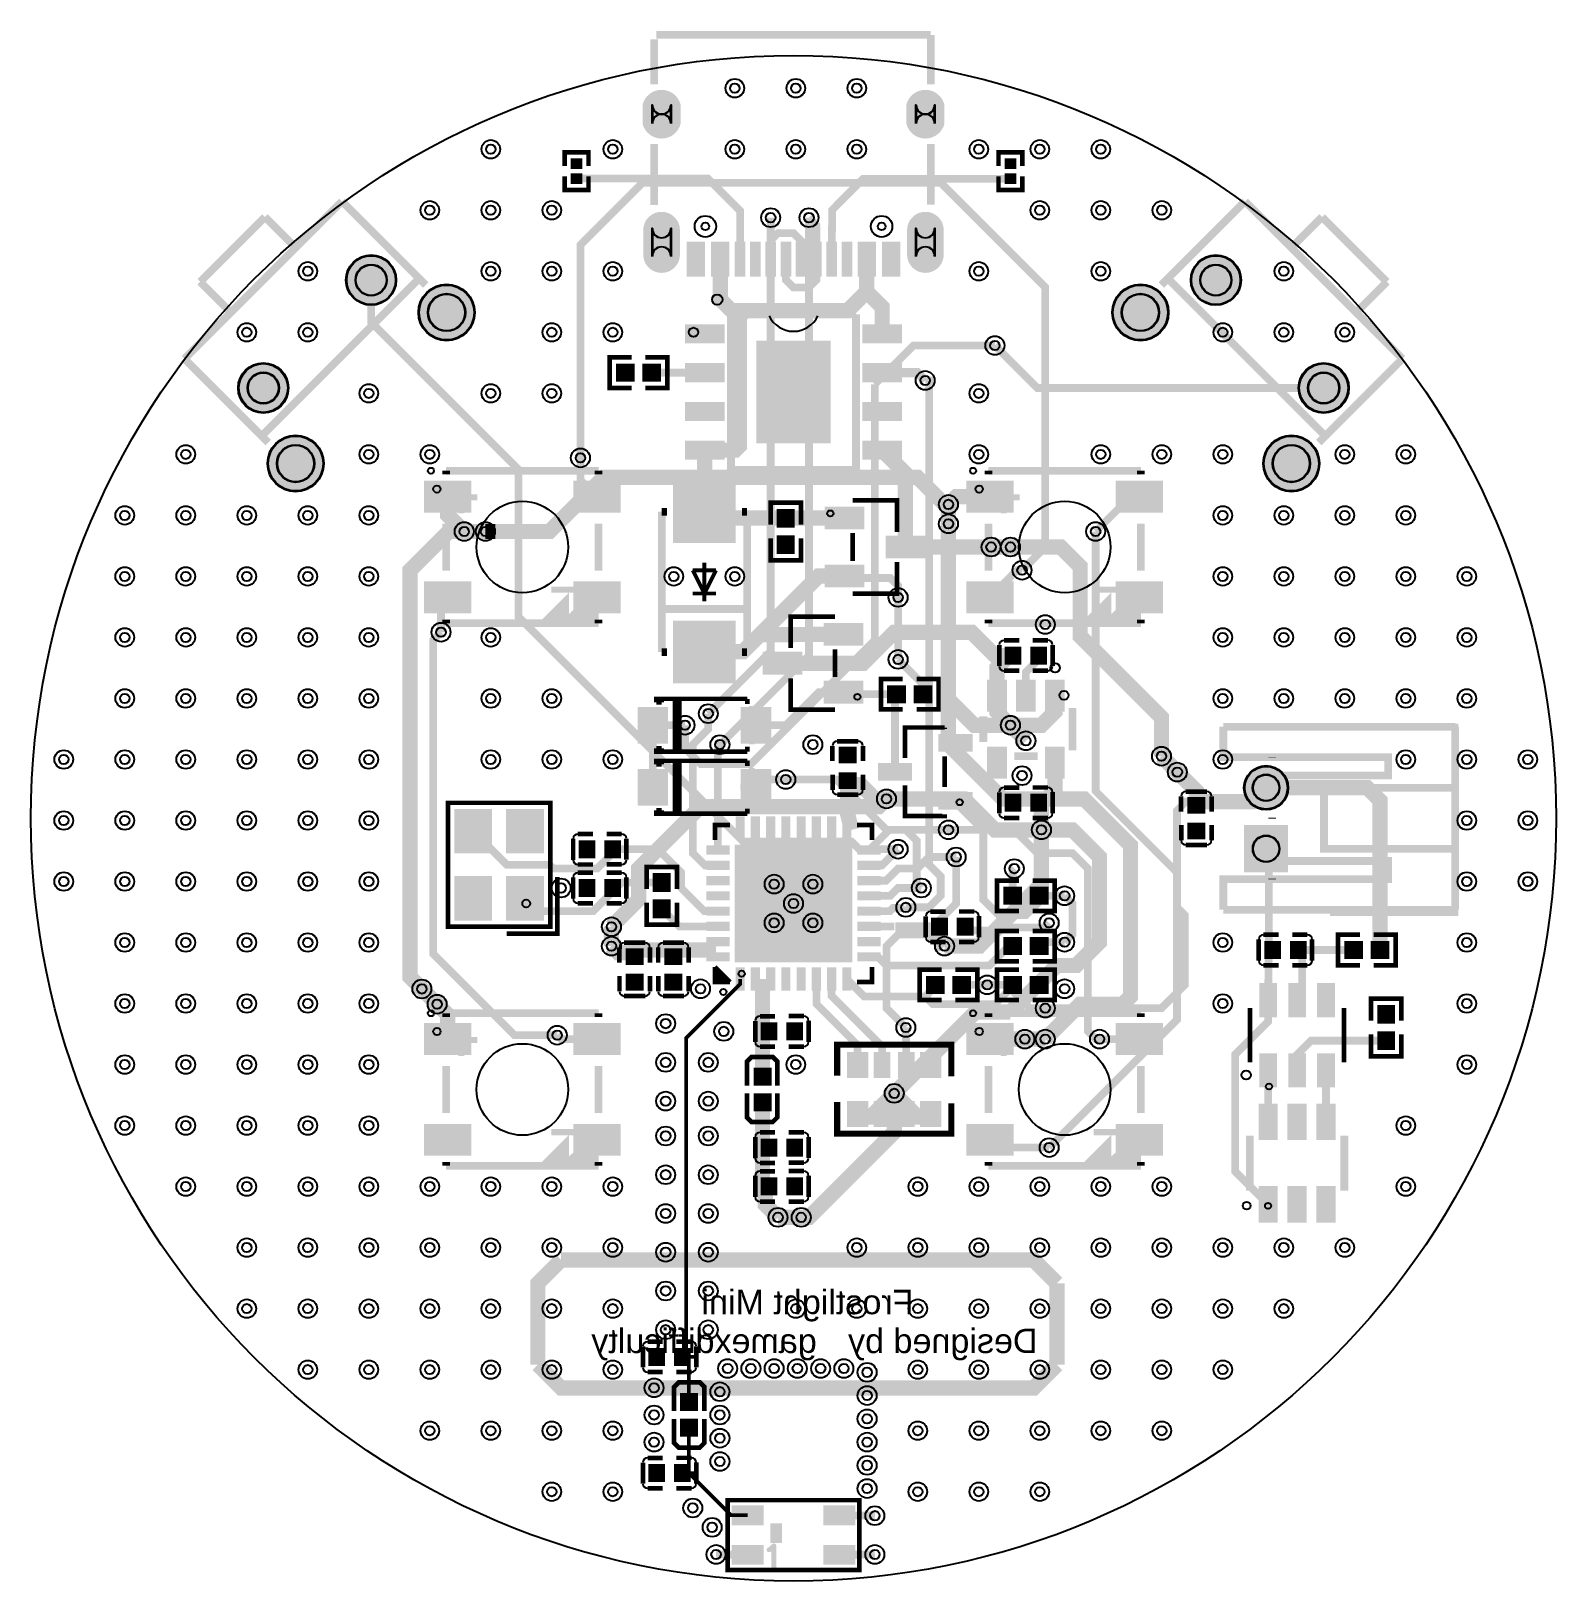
# Model space of a CAD drawing. Header units: millimetres. Extents: x -25 to 25, y -25 to 25.8.
import ezdxf

# ---------------------------------------------------------------- set-up
doc = ezdxf.new("R2010")
doc.units = ezdxf.units.MM
for name, color, linetype, true_color in [('BoardOutLine', 7, 'Continuous', 0xff00ff), ('BottomLayer', 7, 'Continuous', 0x0000ff), ('BottomSilkLayer', 7, 'Continuous', 0x66cc33), ('BottomSolderMaskLayer', 7, 'Continuous', 0xaa00ff), ('Document', 7, 'Continuous', 0xffffff), ('Hole', 7, 'Continuous', 0x222222), ('Multi-Layer', 7, 'Continuous', 0xc0c0c0), ('PWR', 7, 'Continuous', 0x008000), ('TopLayer', 7, 'Continuous', 0xff0000), ('TopPasteMaskLayer', 7, 'Continuous', 0x808080), ('TopSilkLayer', 7, 'Continuous', 0xffcc00), ('TopSolderMaskLayer', 7, 'Continuous', 0x800080)]:
    doc.layers.add(name, color=color, linetype=linetype, true_color=true_color)
doc.styles.get("Standard").update_dxf_attribs({"font": 'arial.ttf'})

msp = doc.modelspace()

# ---------------------------------------------------------------- texts
at = {"layer": 'BottomSilkLayer', "text_generation_flag": 2}
for s, p in [('Frostlight Mini', (3.937, -16.256)), ('gamexdifficulty', (0.762, -17.529)), ('Designed by', (8.001, -17.529))]:
    msp.add_text(s, height=0.8, dxfattribs=at).set_placement(p)

# ---------------------------------------------------------------- hatches: boundary and pattern name
at = {"layer": 'BottomSolderMaskLayer'}
for points in [[(-3.7, 22.768, -0.785398), (-4.95, 22.768), (-4.95, 23.384, -0.785398), (-3.7, 23.384)], [(4.95, 22.768, -0.785398), (3.7, 22.768), (3.7, 23.384, -0.785398), (4.95, 23.384)], [(-3.75, 18.415, -0.785398), (-4.9, 18.415), (-4.9, 19.337, -0.785398), (-3.75, 19.337)], [(4.9, 18.415, -0.785398), (3.75, 18.415), (3.75, 19.337, -0.785398), (4.9, 19.337)], [(-14.674, 17.638, 1), (-13.023, 17.638, 1)], [(13.023, 17.638, 1), (14.674, 17.638, 1)], [(-12.299, 16.577, 1), (-10.448, 16.577, 1)], [(10.448, 16.577, 1), (12.299, 16.577, 1)], [(-18.209, 14.102, 1), (-16.558, 14.102, 1)], [(16.558, 14.102, 1), (18.209, 14.102, 1)], [(-17.248, 11.627, 1), (-15.398, 11.627, 1)], [(15.398, 11.627, 1), (17.248, 11.627, 1)], [(14.769, 1, 1), (16.219, 1, 1)], [(16.218, -0.223), (16.218, -1.777), (14.77, -1.777), (14.77, -0.223)]]:
    msp.add_hatch(color=256, dxfattribs=at).paths.add_polyline_path(points)
at = {"layer": 'Document'}
for points in [[(-10.99, 9.99), (-10.99, 11.04), (-10.79, 11.04), (-10.79, 9.99)], [(-2.949, 10.742), (-2.949, 9.364), (-3.057, 9.364), (-3.063, 9.467), (-3.061, 10.734), (-3.065, 10.738), (-2.953, 10.738), (-2.951, 10.74)], [(6.79, 9.99), (6.79, 11.04), (6.99, 11.04), (6.99, 9.99)], [(-11.415, 10.615), (-10.365, 10.615), (-10.365, 10.415), (-11.415, 10.415)], [(6.365, 10.615), (7.415, 10.615), (7.415, 10.415), (6.365, 10.415)], [(-3.368, 10.028), (-2.496, 10.028), (-2.494, 10.03), (-2.494, 10.137), (-2.499, 10.142), (-3.368, 10.142), (-3.373, 10.137), (-3.373, 10.02)], [(-6.89, 7.39), (-7.94, 7.39), (-7.94, 7.59), (-6.89, 7.59)], [(-6.39, 7.59), (-6.39, 6.39), (-7.69, 6.39)], [(10.89, 7.39), (9.84, 7.39), (9.84, 7.59), (10.89, 7.59)], [(11.39, 7.59), (11.39, 6.39), (10.09, 6.39)], [(-2.764, 4.767), (-2.781, 4.764), (-2.997, 4.764), (-2.995, 6.128), (-2.974, 6.137), (-2.757, 6.137)], [(-1.27, 3.683), (-1.27, 2.419), (-1.46, 2.419), (-1.46, 3.683)], [(-4.951, 3.143), (-4.951, 2.953), (-4.193, 2.953), (-4.193, 3.143)], [(-0.986, 3.146), (-0.986, 2.956), (-1.744, 2.956), (-1.744, 3.146)], [(21.794, -3.2), (17.594, -3.2), (17.594, -2.9), (21.594, -2.9), (21.594, 2.9), (17.694, 2.9), (17.694, 3.1), (21.794, 3.1), (21.794, -3.2)], [(-1.27, 1.651), (-1.27, 0.387), (-1.46, 0.387), (-1.46, 1.651)], [(-4.951, 1.111), (-4.951, 0.921), (-4.193, 0.921), (-4.193, 1.111)], [(-0.986, 1.114), (-0.986, 0.924), (-1.744, 0.924), (-1.744, 1.114)], [(-10.99, -7.79), (-10.99, -6.74), (-10.79, -6.74), (-10.79, -7.79)], [(6.79, -7.79), (6.79, -6.74), (6.99, -6.74), (6.99, -7.79)], [(-11.415, -7.165), (-10.365, -7.165), (-10.365, -7.365), (-11.415, -7.365)], [(6.365, -7.165), (7.415, -7.165), (7.415, -7.365), (6.365, -7.365)], [(-6.89, -10.39), (-7.94, -10.39), (-7.94, -10.19), (-6.89, -10.19)], [(-6.39, -10.19), (-6.39, -11.39), (-7.69, -11.39)], [(10.89, -10.39), (9.84, -10.39), (9.84, -10.19), (10.89, -10.19)], [(11.39, -10.19), (11.39, -11.39), (10.09, -11.39)], [(-0.765, -23.117), (-0.765, -23.752), (-0.384, -23.752), (-0.384, -23.117), (-0.765, -23.117)], [(-0.726, -24.51), (-0.725, -24.523), (-0.722, -24.536), (-0.717, -24.548), (-0.71, -24.559), (-0.702, -24.569), (-0.692, -24.577), (-0.681, -24.584), (-0.669, -24.589), (-0.656, -24.592), (-0.643, -24.593), (-0.609, -24.593), (-0.599, -24.592), (-0.589, -24.589), (-0.581, -24.583), (-0.574, -24.576), (-0.568, -24.568), (-0.565, -24.558), (-0.564, -24.548), (-0.564, -23.849), (-0.565, -23.835), (-0.569, -23.822), (-0.575, -23.809), (-0.583, -23.798), (-0.593, -23.788), (-0.604, -23.78), (-0.617, -23.774), (-0.63, -23.77), (-0.644, -23.769), (-0.654, -23.769), (-0.68, -23.779), (-0.707, -23.799), (-0.787, -23.88), (-0.843, -23.909), (-0.865, -23.927), (-0.881, -23.955), (-0.882, -23.993), (-0.866, -24.028), (-0.83, -24.054), (-0.78, -24.054), (-0.725, -24.028), (-0.727, -24.029)]]:
    msp.add_hatch(color=256, dxfattribs=at).paths.add_polyline_path(points)
at = {"layer": 'Multi-Layer'}
for points in [[(-3.725, 22.776, -0.785398), (-4.925, 22.776), (-4.925, 23.376, -0.785398), (-3.725, 23.376)], [(4.925, 22.776, -0.785398), (3.725, 22.776), (3.725, 23.376, -0.785398), (4.925, 23.376)], [(-3.775, 18.426, -0.785398), (-4.875, 18.426), (-4.875, 19.326, -0.785398), (-3.775, 19.326)], [(4.875, 18.426, -0.785398), (3.775, 18.426), (3.775, 19.326, -0.785398), (4.875, 19.326)], [(-14.648, 17.638, 1), (-13.048, 17.638, 1)], [(13.048, 17.638, 1), (14.648, 17.638, 1)], [(-12.273, 16.577, 1), (-10.473, 16.577, 1)], [(10.473, 16.577, 1), (12.273, 16.577, 1)], [(-18.184, 14.102, 1), (-16.584, 14.102, 1)], [(16.584, 14.102, 1), (18.184, 14.102, 1)], [(-17.223, 11.627, 1), (-15.423, 11.627, 1)], [(15.423, 11.627, 1), (17.223, 11.627, 1)], [(14.794, 1, 1), (16.194, 1, 1)], [(16.194, -0.25), (16.194, -1.75), (14.794, -1.75), (14.794, -0.25)]]:
    msp.add_hatch(color=256, dxfattribs=at).paths.add_polyline_path(points)
at = {"layer": 'TopLayer'}
for points in [[(-7.274, 21.299), (-6.95, 21.299), (-6.95, 21.602), (-7.274, 21.602)], [(6.95, 21.299), (7.274, 21.299), (7.274, 21.602), (6.95, 21.602)], [(-7.274, 21.119), (-6.95, 21.119), (-6.95, 20.816), (-7.274, 20.816)], [(6.95, 21.119), (7.274, 21.119), (7.274, 20.816), (6.95, 20.816)], [(-2.925, 17.776), (-3.475, 17.776), (-3.475, 18.876), (-2.925, 18.876)], [(-2.125, 17.776), (-2.675, 17.776), (-2.675, 18.876), (-2.125, 18.876)], [(-1.6, 17.776), (-1.9, 17.776), (-1.9, 18.876), (-1.6, 18.876)], [(-1.1, 17.776), (-1.4, 17.776), (-1.4, 18.876), (-1.1, 18.876)], [(-0.6, 17.776), (-0.9, 17.776), (-0.9, 18.876), (-0.6, 18.876)], [(-0.1, 17.776), (-0.4, 17.776), (-0.4, 18.876), (-0.1, 18.876)], [(0.4, 17.776), (0.1, 17.776), (0.1, 18.876), (0.4, 18.876)], [(0.9, 17.776), (0.6, 17.776), (0.6, 18.876), (0.9, 18.876)], [(1.4, 17.776), (1.1, 17.776), (1.1, 18.876), (1.4, 18.876)], [(1.9, 17.776), (1.6, 17.776), (1.6, 18.876), (1.9, 18.876)], [(2.675, 17.776), (2.125, 17.776), (2.125, 18.876), (2.675, 18.876)], [(3.475, 17.776), (2.925, 17.776), (2.925, 18.876), (3.475, 18.876)], [(-2.308, 16.175), (-2.308, 15.575), (-3.508, 15.575), (-3.508, 16.175)], [(3.508, 16.175), (3.508, 15.575), (2.308, 15.575), (2.308, 16.175)], [(-1.2, 12.32), (-1.2, 15.62), (1.2, 15.62), (1.2, 12.32)], [(-5.23, 14.335), (-5.23, 14.875), (-5.796, 14.875), (-5.796, 14.335)], [(-4.93, 14.335), (-4.93, 14.875), (-4.364, 14.875), (-4.364, 14.335)], [(-2.308, 14.905), (-2.308, 14.305), (-3.508, 14.305), (-3.508, 14.905)], [(3.508, 14.905), (3.508, 14.305), (2.308, 14.305), (2.308, 14.905)], [(-2.308, 13.635), (-2.308, 13.035), (-3.508, 13.035), (-3.508, 13.635)], [(3.508, 13.635), (3.508, 13.035), (2.308, 13.035), (2.308, 13.635)], [(-2.308, 12.365), (-2.308, 11.765), (-3.508, 11.765), (-3.508, 12.365)], [(3.508, 12.365), (3.508, 11.765), (2.308, 11.765), (2.308, 12.365)], [(-10.59, 10.041), (-12.091, 10.041), (-12.091, 11.039), (-10.59, 11.039)], [(-5.691, 10.041), (-7.189, 10.041), (-7.189, 11.039), (-5.691, 11.039)], [(-1.921, 11.047), (-1.921, 9.047), (-3.921, 9.047), (-3.921, 11.047)], [(7.191, 10.041), (5.689, 10.041), (5.689, 11.039), (7.191, 11.039)], [(12.089, 10.041), (10.591, 10.041), (10.591, 11.039), (12.089, 11.039)], [(2.292, 9.49), (1.042, 9.49), (1.042, 10.19), (2.292, 10.19)], [(-0.524, 9.548), (0.016, 9.548), (0.016, 10.114), (-0.524, 10.114)], [(-0.524, 9.248), (0.016, 9.248), (0.016, 8.682), (-0.524, 8.682)], [(4.292, 8.54), (3.042, 8.54), (3.042, 9.24), (4.292, 9.24)], [(2.292, 7.59), (1.042, 7.59), (1.042, 8.29), (2.292, 8.29)], [(-10.59, 6.741), (-12.091, 6.741), (-12.091, 7.739), (-10.59, 7.739)], [(-5.691, 6.741), (-7.189, 6.741), (-7.189, 7.739), (-5.691, 7.739)], [(7.191, 6.741), (5.689, 6.741), (5.689, 7.739), (7.191, 7.739)], [(12.089, 6.741), (10.591, 6.741), (10.591, 7.739), (12.089, 7.739)], [(-1.921, 6.447), (-1.921, 4.447), (-3.921, 4.447), (-3.921, 6.447)], [(1.01, 6.38), (2.26, 6.38), (2.26, 5.68), (1.01, 5.68)], [(6.95, 5.604), (7.45, 5.604), (7.45, 5.064), (6.95, 5.064)], [(7.79, 5.604), (8.29, 5.604), (8.29, 5.064), (7.79, 5.064)], [(-0.99, 5.43), (0.26, 5.43), (0.26, 4.73), (-0.99, 4.73)], [(1.01, 4.48), (2.26, 4.48), (2.26, 3.78), (1.01, 3.78)], [(3.66, 3.794), (3.66, 4.334), (3.094, 4.334), (3.094, 3.794)], [(3.96, 3.794), (3.96, 4.334), (4.526, 4.334), (4.526, 3.794)], [(6.97, 3.521), (6.37, 3.521), (6.37, 4.521), (6.97, 4.521)], [(7.92, 3.521), (7.32, 3.521), (7.32, 4.521), (7.92, 4.521)], [(8.87, 3.521), (8.27, 3.521), (8.27, 4.521), (8.87, 4.521)], [(-5.088, 3.623), (-4.138, 3.623), (-4.138, 2.473), (-5.088, 2.473)], [(-1.704, 3.623), (-0.754, 3.623), (-0.754, 2.473), (-1.704, 2.473)], [(5.843, 2.208), (5.843, 2.74), (4.773, 2.74), (4.773, 2.208)], [(1.508, 1.821), (1.508, 2.321), (2.048, 2.321), (2.048, 1.821)], [(6.97, 1.321), (6.37, 1.321), (6.37, 2.321), (6.97, 2.321)], [(8.87, 1.321), (8.27, 1.321), (8.27, 2.321), (8.87, 2.321)], [(-5.088, 1.591), (-4.138, 1.591), (-4.138, 0.441), (-5.088, 0.441)], [(-1.704, 1.591), (-0.754, 1.591), (-0.754, 0.441), (-1.704, 0.441)], [(3.863, 1.258), (3.863, 1.79), (2.793, 1.79), (2.793, 1.258)], [(1.508, 0.981), (1.508, 1.481), (2.048, 1.481), (2.048, 0.981)], [(5.843, 0.308), (5.843, 0.84), (4.773, 0.84), (4.773, 0.308)], [(7.45, 0.238), (6.95, 0.238), (6.95, 0.778), (7.45, 0.778)], [(8.29, 0.238), (7.79, 0.238), (7.79, 0.778), (8.29, 0.778)], [(13.478, 0.67), (13.478, 0.17), (12.938, 0.17), (12.938, 0.67)], [(-11.102, -1.124), (-9.902, -1.124), (-9.902, 0.276), (-11.102, 0.276)], [(-8.202, -1.124), (-9.402, -1.124), (-9.402, 0.276), (-8.202, 0.276)], [(-1.89, -0.642), (-1.89, 0.008), (-1.61, 0.008), (-1.61, -0.642)], [(-1.39, -0.642), (-1.39, 0.008), (-1.11, 0.008), (-1.11, -0.642)], [(-0.89, -0.642), (-0.89, 0.008), (-0.61, 0.008), (-0.61, -0.642)], [(-0.39, -0.642), (-0.39, 0.008), (-0.11, 0.008), (-0.11, -0.642)], [(0.11, -0.642), (0.11, 0.008), (0.39, 0.008), (0.39, -0.642)], [(0.61, -0.642), (0.61, 0.008), (0.89, 0.008), (0.89, -0.642)], [(1.11, -0.642), (1.11, 0.008), (1.39, 0.008), (1.39, -0.642)], [(1.61, -0.642), (1.61, 0.008), (1.89, 0.008), (1.89, -0.642)], [(13.478, -0.17), (13.478, -0.67), (12.938, -0.67), (12.938, -0.17)], [(-6.52, -1.286), (-7.02, -1.286), (-7.02, -0.746), (-6.52, -0.746)], [(-5.68, -1.286), (-6.18, -1.286), (-6.18, -0.746), (-5.68, -0.746)], [(-2.802, -1.184), (-2.802, -0.904), (-2.152, -0.904), (-2.152, -1.184)], [(-1.9, -4.694), (-1.9, -0.894), (1.9, -0.894), (1.9, -4.694)], [(2.152, -1.184), (2.152, -0.904), (2.802, -0.904), (2.802, -1.184)], [(-2.802, -1.684), (-2.802, -1.404), (-2.152, -1.404), (-2.152, -1.684)], [(2.152, -1.684), (2.152, -1.404), (2.802, -1.404), (2.802, -1.684)], [(-11.102, -1.924), (-9.902, -1.924), (-9.902, -3.324), (-11.102, -3.324)], [(-8.202, -1.924), (-9.402, -1.924), (-9.402, -3.324), (-8.202, -3.324)], [(-7.02, -2.016), (-6.52, -2.016), (-6.52, -2.556), (-7.02, -2.556)], [(-6.18, -2.016), (-5.68, -2.016), (-5.68, -2.556), (-6.18, -2.556)], [(-4.048, -2.39), (-4.588, -2.39), (-4.588, -1.824), (-4.048, -1.824)], [(-2.802, -2.184), (-2.802, -1.904), (-2.152, -1.904), (-2.152, -2.184)], [(2.152, -2.184), (2.152, -1.904), (2.802, -1.904), (2.802, -2.184)], [(-2.802, -2.684), (-2.802, -2.404), (-2.152, -2.404), (-2.152, -2.684)], [(2.152, -2.684), (2.152, -2.404), (2.802, -2.404), (2.802, -2.684)], [(7.47, -2.81), (7.47, -2.27), (6.904, -2.27), (6.904, -2.81)], [(7.77, -2.81), (7.77, -2.27), (8.336, -2.27), (8.336, -2.81)], [(-4.048, -2.69), (-4.588, -2.69), (-4.588, -3.256), (-4.048, -3.256)], [(-2.802, -3.184), (-2.802, -2.904), (-2.152, -2.904), (-2.152, -3.184)], [(2.152, -3.184), (2.152, -2.904), (2.802, -2.904), (2.802, -3.184)], [(-2.802, -3.684), (-2.802, -3.404), (-2.152, -3.404), (-2.152, -3.684)], [(2.152, -3.684), (2.152, -3.404), (2.802, -3.404), (2.802, -3.684)], [(4.537, -3.286), (5.037, -3.286), (5.037, -3.826), (4.537, -3.826)], [(5.377, -3.286), (5.877, -3.286), (5.877, -3.826), (5.377, -3.826)], [(-2.802, -4.184), (-2.802, -3.904), (-2.152, -3.904), (-2.152, -4.184)], [(2.152, -4.184), (2.152, -3.904), (2.802, -3.904), (2.802, -4.184)], [(7.47, -3.921), (7.47, -4.461), (6.904, -4.461), (6.904, -3.921)], [(7.77, -3.921), (7.77, -4.461), (8.336, -4.461), (8.336, -3.921)], [(15.459, -4.048), (15.959, -4.048), (15.959, -4.588), (15.459, -4.588)], [(16.299, -4.048), (16.799, -4.048), (16.799, -4.588), (16.299, -4.588)], [(18.646, -4.588), (18.646, -4.048), (18.08, -4.048), (18.08, -4.588)], [(18.946, -4.588), (18.946, -4.048), (19.512, -4.048), (19.512, -4.588)], [(-5.477, -4.783), (-5.477, -4.283), (-4.937, -4.283), (-4.937, -4.783)], [(-4.207, -4.783), (-4.207, -4.283), (-3.667, -4.283), (-3.667, -4.783)], [(-2.802, -4.684), (-2.802, -4.404), (-2.152, -4.404), (-2.152, -4.684)], [(2.152, -4.684), (2.152, -4.404), (2.802, -4.404), (2.802, -4.684)], [(-1.89, -5.596), (-1.89, -4.947), (-1.61, -4.947), (-1.61, -5.596)], [(-1.39, -5.596), (-1.39, -4.947), (-1.11, -4.947), (-1.11, -5.596)], [(-0.89, -5.596), (-0.89, -4.947), (-0.61, -4.947), (-0.61, -5.596)], [(-0.39, -5.596), (-0.39, -4.947), (-0.11, -4.947), (-0.11, -5.596)], [(0.11, -5.596), (0.11, -4.947), (0.39, -4.947), (0.39, -5.596)], [(0.61, -5.596), (0.61, -4.947), (0.89, -4.947), (0.89, -5.596)], [(1.11, -5.596), (1.11, -4.947), (1.39, -4.947), (1.39, -5.596)], [(1.61, -5.596), (1.61, -4.947), (1.89, -4.947), (1.89, -5.596)], [(-5.477, -5.623), (-5.477, -5.123), (-4.937, -5.123), (-4.937, -5.623)], [(-4.207, -5.623), (-4.207, -5.123), (-3.667, -5.123), (-3.667, -5.623)], [(4.93, -5.191), (4.93, -5.731), (4.364, -5.731), (4.364, -5.191)], [(5.23, -5.191), (5.23, -5.731), (5.796, -5.731), (5.796, -5.191)], [(7.47, -5.191), (7.47, -5.731), (6.904, -5.731), (6.904, -5.191)], [(7.77, -5.191), (7.77, -5.731), (8.336, -5.731), (8.336, -5.191)], [(15.294, -5.427), (15.826, -5.427), (15.826, -6.499), (15.294, -6.499)], [(16.244, -5.427), (16.776, -5.427), (16.776, -6.499), (16.244, -6.499)], [(17.194, -5.427), (17.726, -5.427), (17.726, -6.499), (17.194, -6.499)], [(19.161, -6.708), (19.701, -6.708), (19.701, -6.142), (19.161, -6.142)], [(-10.59, -7.739), (-12.091, -7.739), (-12.091, -6.741), (-10.59, -6.741)], [(-5.691, -7.739), (-7.189, -7.739), (-7.189, -6.741), (-5.691, -6.741)], [(-0.551, -7.255), (-1.051, -7.255), (-1.051, -6.715), (-0.551, -6.715)], [(0.289, -7.255), (-0.211, -7.255), (-0.211, -6.715), (0.289, -6.715)], [(7.191, -7.739), (5.689, -7.739), (5.689, -6.741), (7.191, -6.741)], [(12.089, -7.739), (10.591, -7.739), (10.591, -6.741), (12.089, -6.741)], [(19.161, -7.008), (19.701, -7.008), (19.701, -7.574), (19.161, -7.574)], [(1.777, -7.69), (2.427, -7.69), (2.427, -8.49), (1.777, -8.49)], [(2.652, -7.69), (3.152, -7.69), (3.152, -8.49), (2.652, -8.49)], [(3.452, -7.69), (3.952, -7.69), (3.952, -8.49), (3.452, -8.49)], [(4.177, -7.69), (4.827, -7.69), (4.827, -8.49), (4.177, -8.49)], [(15.294, -7.725), (15.826, -7.725), (15.826, -8.797), (15.294, -8.797)], [(16.244, -7.725), (16.776, -7.725), (16.776, -8.797), (16.244, -8.797)], [(17.194, -7.725), (17.726, -7.725), (17.726, -8.797), (17.194, -8.797)], [(-0.746, -8.2), (-0.746, -8.74), (-1.286, -8.74), (-1.286, -8.2)], [(-0.746, -9.04), (-0.746, -9.58), (-1.286, -9.58), (-1.286, -9.04)], [(1.777, -9.29), (2.427, -9.29), (2.427, -10.09), (1.777, -10.09)], [(2.652, -9.29), (3.152, -9.29), (3.152, -10.09), (2.652, -10.09)], [(3.452, -9.29), (3.952, -9.29), (3.952, -10.09), (3.452, -10.09)], [(4.177, -9.29), (4.827, -9.29), (4.827, -10.09), (4.177, -10.09)], [(15.86, -9.403), (15.86, -10.503), (15.26, -10.503), (15.26, -9.403)], [(16.81, -9.403), (16.81, -10.503), (16.21, -10.503), (16.21, -9.403)], [(17.76, -9.403), (17.76, -10.503), (17.16, -10.503), (17.16, -9.403)], [(-10.59, -11.039), (-12.091, -11.039), (-12.091, -10.041), (-10.59, -10.041)], [(-5.691, -11.039), (-7.189, -11.039), (-7.189, -10.041), (-5.691, -10.041)], [(7.191, -11.039), (5.689, -11.039), (5.689, -10.041), (7.191, -10.041)], [(12.089, -11.039), (10.591, -11.039), (10.591, -10.041), (12.089, -10.041)], [(-0.551, -11.065), (-1.051, -11.065), (-1.051, -10.525), (-0.551, -10.525)], [(0.289, -11.065), (-0.211, -11.065), (-0.211, -10.525), (0.289, -10.525)], [(-0.551, -12.335), (-1.051, -12.335), (-1.051, -11.795), (-0.551, -11.795)], [(0.289, -12.335), (-0.211, -12.335), (-0.211, -11.795), (0.289, -11.795)], [(15.86, -12.103), (15.86, -13.203), (15.26, -13.203), (15.26, -12.103)], [(16.81, -12.103), (16.81, -13.203), (16.21, -13.203), (16.21, -12.103)], [(17.76, -12.103), (17.76, -13.203), (17.16, -13.203), (17.16, -12.103)], [(-4.234, -17.923), (-4.734, -17.923), (-4.734, -17.383), (-4.234, -17.383)], [(-3.394, -17.923), (-3.894, -17.923), (-3.894, -17.383), (-3.394, -17.383)], [(-3.699, -19.408), (-3.699, -18.868), (-3.159, -18.868), (-3.159, -19.408)], [(-3.699, -20.248), (-3.699, -19.708), (-3.159, -19.708), (-3.159, -20.248)], [(-4.234, -21.733), (-4.734, -21.733), (-4.734, -21.193), (-4.234, -21.193)], [(-3.394, -21.733), (-3.894, -21.733), (-3.894, -21.193), (-3.394, -21.193)], [(-2, -22.545), (-1, -22.545), (-1, -23.145), (-2, -23.145)], [(1, -22.545), (2, -22.545), (2, -23.145), (1, -23.145)], [(-2, -23.845), (-1, -23.845), (-1, -24.445), (-2, -24.445)], [(1, -23.845), (2, -23.845), (2, -24.445), (1, -24.445)]]:
    msp.add_hatch(color=256, dxfattribs=at).paths.add_polyline_path(points)
at = {"layer": 'TopPasteMaskLayer'}
for points in [[(-4.31, 22.326), (-4.28, 22.328), (-4.25, 22.331), (-4.221, 22.335), (-4.191, 22.341), (-4.162, 22.349), (-4.134, 22.357), (-4.106, 22.368), (-4.078, 22.379), (-4.051, 22.392), (-4.025, 22.406), (-3.999, 22.422), (-3.975, 22.439), (-3.951, 22.457), (-3.928, 22.476), (-3.906, 22.497), (-3.885, 22.518), (-3.865, 22.54), (-3.847, 22.564), (-3.829, 22.588), (-3.813, 22.613), (-3.798, 22.639), (-3.784, 22.666), (-3.772, 22.693), (-3.761, 22.721), (-3.752, 22.749), (-3.744, 22.778), (-3.737, 22.807), (-3.732, 22.837), (-3.728, 22.866), (-3.726, 22.896), (-3.725, 22.926), (-3.725, 23.226), (-3.726, 23.256), (-3.728, 23.286), (-3.732, 23.316), (-3.737, 23.345), (-3.744, 23.374), (-3.752, 23.403), (-3.761, 23.431), (-3.772, 23.459), (-3.784, 23.486), (-3.798, 23.513), (-3.813, 23.539), (-3.829, 23.564), (-3.847, 23.588), (-3.865, 23.612), (-3.885, 23.634), (-3.906, 23.656), (-3.928, 23.676), (-3.951, 23.695), (-3.975, 23.713), (-3.999, 23.73), (-4.025, 23.746), (-4.051, 23.76), (-4.078, 23.773), (-4.106, 23.785), (-4.134, 23.795), (-4.162, 23.804), (-4.191, 23.811), (-4.221, 23.817), (-4.25, 23.821), (-4.28, 23.824), (-4.31, 23.826), (-4.34, 23.826), (-4.37, 23.824), (-4.4, 23.821), (-4.429, 23.817), (-4.458, 23.811), (-4.488, 23.804), (-4.516, 23.795), (-4.544, 23.785), (-4.572, 23.773), (-4.599, 23.76), (-4.625, 23.746), (-4.651, 23.73), (-4.675, 23.713), (-4.699, 23.695), (-4.722, 23.676), (-4.744, 23.656), (-4.765, 23.634), (-4.785, 23.612), (-4.803, 23.588), (-4.821, 23.564), (-4.837, 23.539), (-4.852, 23.513), (-4.866, 23.486), (-4.878, 23.459), (-4.889, 23.431), (-4.898, 23.403), (-4.906, 23.374), (-4.913, 23.345), (-4.918, 23.316), (-4.922, 23.286), (-4.924, 23.256), (-4.925, 23.226), (-4.925, 22.926), (-4.924, 22.896), (-4.922, 22.866), (-4.918, 22.837), (-4.913, 22.807), (-4.906, 22.778), (-4.898, 22.749), (-4.889, 22.721), (-4.878, 22.693), (-4.866, 22.666), (-4.852, 22.639), (-4.837, 22.613), (-4.821, 22.588), (-4.803, 22.564), (-4.785, 22.54), (-4.765, 22.518), (-4.744, 22.497), (-4.722, 22.476), (-4.699, 22.457), (-4.675, 22.439), (-4.651, 22.422), (-4.625, 22.406), (-4.599, 22.392), (-4.572, 22.379), (-4.544, 22.368), (-4.516, 22.357), (-4.488, 22.349), (-4.458, 22.341), (-4.429, 22.335), (-4.4, 22.331), (-4.37, 22.328), (-4.34, 22.326)], [(4.28, 22.328), (4.31, 22.326), (4.34, 22.326), (4.37, 22.328), (4.4, 22.331), (4.429, 22.335), (4.458, 22.341), (4.488, 22.349), (4.516, 22.357), (4.544, 22.368), (4.572, 22.379), (4.599, 22.392), (4.625, 22.406), (4.651, 22.422), (4.675, 22.439), (4.699, 22.457), (4.722, 22.476), (4.744, 22.497), (4.765, 22.518), (4.785, 22.54), (4.803, 22.564), (4.821, 22.588), (4.837, 22.613), (4.852, 22.639), (4.866, 22.666), (4.878, 22.693), (4.889, 22.721), (4.898, 22.749), (4.906, 22.778), (4.913, 22.807), (4.918, 22.837), (4.922, 22.866), (4.924, 22.896), (4.925, 22.926), (4.925, 23.226), (4.924, 23.256), (4.922, 23.286), (4.918, 23.316), (4.913, 23.345), (4.906, 23.374), (4.898, 23.403), (4.889, 23.431), (4.878, 23.459), (4.866, 23.486), (4.852, 23.513), (4.837, 23.539), (4.821, 23.564), (4.803, 23.588), (4.785, 23.612), (4.765, 23.634), (4.744, 23.656), (4.722, 23.676), (4.699, 23.695), (4.675, 23.713), (4.651, 23.73), (4.625, 23.746), (4.599, 23.76), (4.572, 23.773), (4.544, 23.785), (4.516, 23.795), (4.488, 23.804), (4.458, 23.811), (4.429, 23.817), (4.4, 23.821), (4.37, 23.824), (4.34, 23.826), (4.31, 23.826), (4.28, 23.824), (4.25, 23.821), (4.221, 23.817), (4.191, 23.811), (4.162, 23.804), (4.134, 23.795), (4.106, 23.785), (4.078, 23.773), (4.051, 23.76), (4.025, 23.746), (3.999, 23.73), (3.975, 23.713), (3.951, 23.695), (3.928, 23.676), (3.906, 23.656), (3.885, 23.634), (3.865, 23.612), (3.847, 23.588), (3.829, 23.564), (3.813, 23.539), (3.798, 23.513), (3.784, 23.486), (3.772, 23.459), (3.761, 23.431), (3.752, 23.403), (3.744, 23.374), (3.737, 23.345), (3.732, 23.316), (3.728, 23.286), (3.726, 23.256), (3.725, 23.226), (3.725, 22.926), (3.726, 22.896), (3.728, 22.866), (3.732, 22.837), (3.737, 22.807), (3.744, 22.778), (3.752, 22.749), (3.761, 22.721), (3.772, 22.693), (3.784, 22.666), (3.798, 22.639), (3.813, 22.613), (3.829, 22.588), (3.847, 22.564), (3.865, 22.54), (3.885, 22.518), (3.906, 22.497), (3.928, 22.476), (3.951, 22.457), (3.975, 22.439), (3.999, 22.422), (4.025, 22.406), (4.051, 22.392), (4.078, 22.379), (4.106, 22.368), (4.134, 22.357), (4.162, 22.349), (4.191, 22.341), (4.221, 22.335), (4.25, 22.331)], [(-7.25, 21.29), (-6.974, 21.29), (-6.95, 21.314), (-6.95, 21.578), (-6.974, 21.602), (-7.25, 21.602), (-7.274, 21.578), (-7.274, 21.314)], [(6.974, 21.29), (7.25, 21.29), (7.274, 21.314), (7.274, 21.578), (7.25, 21.602), (6.974, 21.602), (6.95, 21.578), (6.95, 21.314)], [(-7.25, 21.128), (-6.974, 21.128), (-6.95, 21.104), (-6.95, 20.84), (-6.974, 20.816), (-7.25, 20.816), (-7.274, 20.84), (-7.274, 21.104)], [(6.974, 21.128), (7.25, 21.128), (7.274, 21.104), (7.274, 20.84), (7.25, 20.816), (6.974, 20.816), (6.95, 20.84), (6.95, 21.104)], [(-4.37, 17.878), (-4.34, 17.876), (-4.31, 17.876), (-4.28, 17.878), (-4.25, 17.881), (-4.221, 17.885), (-4.191, 17.891), (-4.162, 17.898), (-4.134, 17.907), (-4.106, 17.917), (-4.078, 17.929), (-4.051, 17.942), (-4.025, 17.956), (-3.999, 17.972), (-3.975, 17.989), (-3.951, 18.007), (-3.928, 18.026), (-3.906, 18.046), (-3.885, 18.068), (-3.865, 18.09), (-3.847, 18.114), (-3.829, 18.138), (-3.813, 18.163), (-3.798, 18.189), (-3.784, 18.216), (-3.772, 18.243), (-3.761, 18.271), (-3.752, 18.299), (-3.744, 18.328), (-3.737, 18.357), (-3.732, 18.386), (-3.728, 18.416), (-3.726, 18.446), (-3.725, 18.476), (-3.725, 19.276), (-3.726, 19.306), (-3.728, 19.336), (-3.732, 19.365), (-3.737, 19.395), (-3.744, 19.424), (-3.752, 19.453), (-3.761, 19.481), (-3.772, 19.509), (-3.784, 19.536), (-3.798, 19.563), (-3.813, 19.589), (-3.829, 19.614), (-3.847, 19.638), (-3.865, 19.662), (-3.885, 19.684), (-3.906, 19.705), (-3.928, 19.726), (-3.951, 19.745), (-3.975, 19.763), (-3.999, 19.78), (-4.025, 19.796), (-4.051, 19.81), (-4.078, 19.823), (-4.106, 19.834), (-4.134, 19.845), (-4.162, 19.853), (-4.191, 19.861), (-4.221, 19.867), (-4.25, 19.871), (-4.28, 19.874), (-4.31, 19.876), (-4.34, 19.876), (-4.37, 19.874), (-4.4, 19.871), (-4.429, 19.867), (-4.458, 19.861), (-4.488, 19.853), (-4.516, 19.845), (-4.544, 19.834), (-4.572, 19.823), (-4.599, 19.81), (-4.625, 19.796), (-4.651, 19.78), (-4.675, 19.763), (-4.699, 19.745), (-4.722, 19.726), (-4.744, 19.705), (-4.765, 19.684), (-4.785, 19.662), (-4.803, 19.638), (-4.821, 19.614), (-4.837, 19.589), (-4.852, 19.563), (-4.866, 19.536), (-4.878, 19.509), (-4.889, 19.481), (-4.898, 19.453), (-4.906, 19.424), (-4.913, 19.395), (-4.918, 19.365), (-4.922, 19.336), (-4.924, 19.306), (-4.925, 19.276), (-4.925, 18.476), (-4.924, 18.446), (-4.922, 18.416), (-4.918, 18.386), (-4.913, 18.357), (-4.906, 18.328), (-4.898, 18.299), (-4.889, 18.271), (-4.878, 18.243), (-4.866, 18.216), (-4.852, 18.189), (-4.837, 18.163), (-4.821, 18.138), (-4.803, 18.114), (-4.785, 18.09), (-4.765, 18.068), (-4.744, 18.046), (-4.722, 18.026), (-4.699, 18.007), (-4.675, 17.989), (-4.651, 17.972), (-4.625, 17.956), (-4.599, 17.942), (-4.572, 17.929), (-4.544, 17.917), (-4.516, 17.907), (-4.488, 17.898), (-4.458, 17.891), (-4.429, 17.885), (-4.4, 17.881)], [(4.34, 17.876), (4.37, 17.878), (4.4, 17.881), (4.429, 17.885), (4.458, 17.891), (4.488, 17.898), (4.516, 17.907), (4.544, 17.917), (4.572, 17.929), (4.599, 17.942), (4.625, 17.956), (4.651, 17.972), (4.675, 17.989), (4.699, 18.007), (4.722, 18.026), (4.744, 18.046), (4.765, 18.068), (4.785, 18.09), (4.803, 18.114), (4.821, 18.138), (4.837, 18.163), (4.852, 18.189), (4.866, 18.216), (4.878, 18.243), (4.889, 18.271), (4.898, 18.299), (4.906, 18.328), (4.913, 18.357), (4.918, 18.386), (4.922, 18.416), (4.924, 18.446), (4.925, 18.476), (4.925, 19.276), (4.924, 19.306), (4.922, 19.336), (4.918, 19.365), (4.913, 19.395), (4.906, 19.424), (4.898, 19.453), (4.889, 19.481), (4.878, 19.509), (4.866, 19.536), (4.852, 19.563), (4.837, 19.589), (4.821, 19.614), (4.803, 19.638), (4.785, 19.662), (4.765, 19.684), (4.744, 19.705), (4.722, 19.726), (4.699, 19.745), (4.675, 19.763), (4.651, 19.78), (4.625, 19.796), (4.599, 19.81), (4.572, 19.823), (4.544, 19.834), (4.516, 19.845), (4.488, 19.853), (4.458, 19.861), (4.429, 19.867), (4.4, 19.871), (4.37, 19.874), (4.34, 19.876), (4.31, 19.876), (4.28, 19.874), (4.25, 19.871), (4.221, 19.867), (4.191, 19.861), (4.162, 19.853), (4.134, 19.845), (4.106, 19.834), (4.078, 19.823), (4.051, 19.81), (4.025, 19.796), (3.999, 19.78), (3.975, 19.763), (3.951, 19.745), (3.928, 19.726), (3.906, 19.705), (3.885, 19.684), (3.865, 19.662), (3.847, 19.638), (3.829, 19.614), (3.813, 19.589), (3.798, 19.563), (3.784, 19.536), (3.772, 19.509), (3.761, 19.481), (3.752, 19.453), (3.744, 19.424), (3.737, 19.395), (3.732, 19.365), (3.728, 19.336), (3.726, 19.306), (3.725, 19.276), (3.725, 18.476), (3.726, 18.446), (3.728, 18.416), (3.732, 18.386), (3.737, 18.357), (3.744, 18.328), (3.752, 18.299), (3.761, 18.271), (3.772, 18.243), (3.784, 18.216), (3.798, 18.189), (3.813, 18.163), (3.829, 18.138), (3.847, 18.114), (3.865, 18.09), (3.885, 18.068), (3.906, 18.046), (3.928, 18.026), (3.951, 18.007), (3.975, 17.989), (3.999, 17.972), (4.025, 17.956), (4.051, 17.942), (4.078, 17.929), (4.106, 17.917), (4.134, 17.907), (4.162, 17.898), (4.191, 17.891), (4.221, 17.885), (4.25, 17.881), (4.28, 17.878), (4.31, 17.876)], [(-3.5, 18.876), (-3.5, 17.776), (-2.9, 17.776), (-2.9, 18.876)], [(-2.1, 17.776), (-2.1, 18.876), (-2.7, 18.876), (-2.7, 17.776)], [(-1.6, 17.776), (-1.6, 18.876), (-1.9, 18.876), (-1.9, 17.776)], [(-1.4, 18.876), (-1.4, 17.776), (-1.1, 17.776), (-1.1, 18.876)], [(-0.9, 18.876), (-0.9, 17.776), (-0.6, 17.776), (-0.6, 18.876)], [(-0.4, 18.876), (-0.4, 17.776), (-0.1, 17.776), (-0.1, 18.876)], [(0.1, 18.876), (0.1, 17.776), (0.4, 17.776), (0.4, 18.876)], [(0.6, 18.876), (0.6, 17.776), (0.9, 17.776), (0.9, 18.876)], [(1.1, 18.876), (1.1, 17.776), (1.4, 17.776), (1.4, 18.876)], [(1.6, 18.876), (1.6, 17.776), (1.9, 17.776), (1.9, 18.876)], [(2.7, 17.776), (2.7, 18.876), (2.1, 18.876), (2.1, 17.776)], [(3.5, 17.776), (3.5, 18.876), (2.9, 18.876), (2.9, 17.776)], [(-2.308, 16.175), (-2.308, 15.575), (-3.508, 15.575), (-3.508, 16.175)], [(3.508, 16.175), (3.508, 15.575), (2.308, 15.575), (2.308, 16.175)], [(-1.2, 12.32), (-1.2, 15.62), (1.2, 15.62), (1.2, 12.32)], [(-5.215, 14.375), (-5.215, 14.835), (-5.255, 14.875), (-5.756, 14.875), (-5.796, 14.835), (-5.796, 14.375), (-5.756, 14.335), (-5.255, 14.335)], [(-4.945, 14.375), (-4.945, 14.835), (-4.905, 14.875), (-4.404, 14.875), (-4.364, 14.835), (-4.364, 14.375), (-4.404, 14.335), (-4.905, 14.335)], [(-2.308, 14.905), (-2.308, 14.305), (-3.508, 14.305), (-3.508, 14.905)], [(3.508, 14.905), (3.508, 14.305), (2.308, 14.305), (2.308, 14.905)], [(-2.308, 13.635), (-2.308, 13.035), (-3.508, 13.035), (-3.508, 13.635)], [(3.508, 13.635), (3.508, 13.035), (2.308, 13.035), (2.308, 13.635)], [(-2.308, 12.365), (-2.308, 11.765), (-3.508, 11.765), (-3.508, 12.365)], [(3.508, 12.365), (3.508, 11.765), (2.308, 11.765), (2.308, 12.365)], [(-10.59, 10.041), (-12.091, 10.041), (-12.091, 11.039), (-10.59, 11.039)], [(-5.691, 10.041), (-7.189, 10.041), (-7.189, 11.039), (-5.691, 11.039)], [(-1.921, 11.047), (-1.921, 9.047), (-3.921, 9.047), (-3.921, 11.047)], [(7.191, 10.041), (5.689, 10.041), (5.689, 11.039), (7.191, 11.039)], [(12.089, 10.041), (10.591, 10.041), (10.591, 11.039), (12.089, 11.039)], [(2.292, 9.49), (1.042, 9.49), (1.042, 10.19), (2.292, 10.19)], [(-0.484, 9.533), (-0.024, 9.533), (0.016, 9.573), (0.016, 10.074), (-0.024, 10.114), (-0.484, 10.114), (-0.524, 10.074), (-0.524, 9.573)], [(-0.484, 9.263), (-0.024, 9.263), (0.016, 9.223), (0.016, 8.722), (-0.024, 8.682), (-0.484, 8.682), (-0.524, 8.722), (-0.524, 9.223)], [(4.292, 8.54), (3.042, 8.54), (3.042, 9.24), (4.292, 9.24)], [(2.292, 7.59), (1.042, 7.59), (1.042, 8.29), (2.292, 8.29)], [(-10.59, 6.741), (-12.091, 6.741), (-12.091, 7.739), (-10.59, 7.739)], [(-5.691, 6.741), (-7.189, 6.741), (-7.189, 7.739), (-5.691, 7.739)], [(7.191, 6.741), (5.689, 6.741), (5.689, 7.739), (7.191, 7.739)], [(12.089, 6.741), (10.591, 6.741), (10.591, 7.739), (12.089, 7.739)], [(-1.921, 6.447), (-1.921, 4.447), (-3.921, 4.447), (-3.921, 6.447)], [(1.01, 6.38), (2.26, 6.38), (2.26, 5.68), (1.01, 5.68)], [(6.95, 5.604), (7.45, 5.604), (7.45, 5.064), (6.95, 5.064)], [(7.79, 5.604), (8.29, 5.604), (8.29, 5.064), (7.79, 5.064)], [(-0.99, 5.43), (0.26, 5.43), (0.26, 4.73), (-0.99, 4.73)], [(1.01, 4.48), (2.26, 4.48), (2.26, 3.78), (1.01, 3.78)], [(3.675, 3.834), (3.675, 4.294), (3.635, 4.334), (3.134, 4.334), (3.094, 4.294), (3.094, 3.834), (3.134, 3.794), (3.635, 3.794)], [(3.945, 3.834), (3.945, 4.294), (3.985, 4.334), (4.486, 4.334), (4.526, 4.294), (4.526, 3.834), (4.486, 3.794), (3.985, 3.794)], [(6.97, 3.521), (6.37, 3.521), (6.37, 4.521), (6.97, 4.521)], [(7.92, 3.521), (7.32, 3.521), (7.32, 4.521), (7.92, 4.521)], [(8.87, 3.521), (8.27, 3.521), (8.27, 4.521), (8.87, 4.521)], [(-5.088, 3.623), (-4.138, 3.623), (-4.138, 2.473), (-5.088, 2.473)], [(-1.704, 3.623), (-0.754, 3.623), (-0.754, 2.473), (-1.704, 2.473)], [(5.843, 2.208), (5.843, 2.74), (4.773, 2.74), (4.773, 2.208)], [(1.508, 1.821), (1.508, 2.321), (2.048, 2.321), (2.048, 1.821)], [(6.97, 1.321), (6.37, 1.321), (6.37, 2.321), (6.97, 2.321)], [(8.87, 1.321), (8.27, 1.321), (8.27, 2.321), (8.87, 2.321)], [(-5.088, 1.591), (-4.138, 1.591), (-4.138, 0.441), (-5.088, 0.441)], [(-1.704, 1.591), (-0.754, 1.591), (-0.754, 0.441), (-1.704, 0.441)], [(3.863, 1.258), (3.863, 1.79), (2.793, 1.79), (2.793, 1.258)], [(1.508, 0.981), (1.508, 1.481), (2.048, 1.481), (2.048, 0.981)], [(5.843, 0.308), (5.843, 0.84), (4.773, 0.84), (4.773, 0.308)], [(7.45, 0.238), (6.95, 0.238), (6.95, 0.778), (7.45, 0.778)], [(8.29, 0.238), (7.79, 0.238), (7.79, 0.778), (8.29, 0.778)], [(13.478, 0.67), (13.478, 0.17), (12.938, 0.17), (12.938, 0.67)], [(-11.102, -1.124), (-9.902, -1.124), (-9.902, 0.276), (-11.102, 0.276)], [(-8.202, -1.124), (-9.402, -1.124), (-9.402, 0.276), (-8.202, 0.276)], [(-1.89, -0.642), (-1.89, 0.008), (-1.61, 0.008), (-1.61, -0.642)], [(-1.39, -0.642), (-1.39, 0.008), (-1.11, 0.008), (-1.11, -0.642)], [(-0.89, -0.642), (-0.89, 0.008), (-0.61, 0.008), (-0.61, -0.642)], [(-0.39, -0.642), (-0.39, 0.008), (-0.11, 0.008), (-0.11, -0.642)], [(0.11, -0.642), (0.11, 0.008), (0.39, 0.008), (0.39, -0.642)], [(0.61, -0.642), (0.61, 0.008), (0.89, 0.008), (0.89, -0.642)], [(1.11, -0.642), (1.11, 0.008), (1.39, 0.008), (1.39, -0.642)], [(1.61, -0.642), (1.61, 0.008), (1.89, 0.008), (1.89, -0.642)], [(13.478, -0.17), (13.478, -0.67), (12.938, -0.67), (12.938, -0.17)], [(-6.52, -1.286), (-7.02, -1.286), (-7.02, -0.746), (-6.52, -0.746)], [(-5.68, -1.286), (-6.18, -1.286), (-6.18, -0.746), (-5.68, -0.746)], [(-2.802, -1.184), (-2.802, -0.904), (-2.152, -0.904), (-2.152, -1.184)], [(2.152, -1.184), (2.152, -0.904), (2.802, -0.904), (2.802, -1.184)], [(-2.802, -1.684), (-2.802, -1.404), (-2.152, -1.404), (-2.152, -1.684)], [(-1.52, -4.314), (-1.52, -1.274), (1.52, -1.274), (1.52, -4.314)], [(2.152, -1.684), (2.152, -1.404), (2.802, -1.404), (2.802, -1.684)], [(-11.102, -1.924), (-9.902, -1.924), (-9.902, -3.324), (-11.102, -3.324)], [(-8.202, -1.924), (-9.402, -1.924), (-9.402, -3.324), (-8.202, -3.324)], [(-7.02, -2.016), (-6.52, -2.016), (-6.52, -2.556), (-7.02, -2.556)], [(-6.18, -2.016), (-5.68, -2.016), (-5.68, -2.556), (-6.18, -2.556)], [(-4.088, -2.405), (-4.548, -2.405), (-4.588, -2.365), (-4.588, -1.864), (-4.548, -1.824), (-4.088, -1.824), (-4.048, -1.864), (-4.048, -2.365)], [(-2.802, -2.184), (-2.802, -1.904), (-2.152, -1.904), (-2.152, -2.184)], [(2.152, -2.184), (2.152, -1.904), (2.802, -1.904), (2.802, -2.184)], [(-2.802, -2.684), (-2.802, -2.404), (-2.152, -2.404), (-2.152, -2.684)], [(2.152, -2.684), (2.152, -2.404), (2.802, -2.404), (2.802, -2.684)], [(7.485, -2.77), (7.485, -2.31), (7.445, -2.27), (6.944, -2.27), (6.904, -2.31), (6.904, -2.77), (6.944, -2.81), (7.445, -2.81)], [(7.755, -2.77), (7.755, -2.31), (7.795, -2.27), (8.296, -2.27), (8.336, -2.31), (8.336, -2.77), (8.296, -2.81), (7.795, -2.81)], [(-4.088, -2.675), (-4.548, -2.675), (-4.588, -2.715), (-4.588, -3.216), (-4.548, -3.256), (-4.088, -3.256), (-4.048, -3.216), (-4.048, -2.715)], [(-2.802, -3.184), (-2.802, -2.904), (-2.152, -2.904), (-2.152, -3.184)], [(2.152, -3.184), (2.152, -2.904), (2.802, -2.904), (2.802, -3.184)], [(-2.802, -3.684), (-2.802, -3.404), (-2.152, -3.404), (-2.152, -3.684)], [(2.152, -3.684), (2.152, -3.404), (2.802, -3.404), (2.802, -3.684)], [(4.537, -3.286), (5.037, -3.286), (5.037, -3.826), (4.537, -3.826)], [(5.377, -3.286), (5.877, -3.286), (5.877, -3.826), (5.377, -3.826)], [(-2.802, -4.184), (-2.802, -3.904), (-2.152, -3.904), (-2.152, -4.184)], [(2.152, -4.184), (2.152, -3.904), (2.802, -3.904), (2.802, -4.184)], [(7.485, -3.961), (7.485, -4.421), (7.445, -4.461), (6.944, -4.461), (6.904, -4.421), (6.904, -3.961), (6.944, -3.921), (7.445, -3.921)], [(7.755, -3.961), (7.755, -4.421), (7.795, -4.461), (8.296, -4.461), (8.336, -4.421), (8.336, -3.961), (8.296, -3.921), (7.795, -3.921)], [(15.459, -4.048), (15.959, -4.048), (15.959, -4.588), (15.459, -4.588)], [(16.299, -4.048), (16.799, -4.048), (16.799, -4.588), (16.299, -4.588)], [(18.661, -4.548), (18.661, -4.088), (18.621, -4.048), (18.12, -4.048), (18.08, -4.088), (18.08, -4.548), (18.12, -4.588), (18.621, -4.588)], [(18.931, -4.548), (18.931, -4.088), (18.971, -4.048), (19.472, -4.048), (19.512, -4.088), (19.512, -4.548), (19.472, -4.588), (18.971, -4.588)], [(-5.477, -4.783), (-5.477, -4.283), (-4.937, -4.283), (-4.937, -4.783)], [(-4.207, -4.783), (-4.207, -4.283), (-3.667, -4.283), (-3.667, -4.783)], [(-2.802, -4.684), (-2.802, -4.404), (-2.152, -4.404), (-2.152, -4.684)], [(2.152, -4.684), (2.152, -4.404), (2.802, -4.404), (2.802, -4.684)], [(-1.89, -5.596), (-1.89, -4.947), (-1.61, -4.947), (-1.61, -5.596)], [(-1.39, -5.596), (-1.39, -4.947), (-1.11, -4.947), (-1.11, -5.596)], [(-0.89, -5.596), (-0.89, -4.947), (-0.61, -4.947), (-0.61, -5.596)], [(-0.39, -5.596), (-0.39, -4.947), (-0.11, -4.947), (-0.11, -5.596)], [(0.11, -5.596), (0.11, -4.947), (0.39, -4.947), (0.39, -5.596)], [(0.61, -5.596), (0.61, -4.947), (0.89, -4.947), (0.89, -5.596)], [(1.11, -5.596), (1.11, -4.947), (1.39, -4.947), (1.39, -5.596)], [(1.61, -5.596), (1.61, -4.947), (1.89, -4.947), (1.89, -5.596)], [(-5.477, -5.623), (-5.477, -5.123), (-4.937, -5.123), (-4.937, -5.623)], [(-4.207, -5.623), (-4.207, -5.123), (-3.667, -5.123), (-3.667, -5.623)], [(4.945, -5.231), (4.945, -5.691), (4.905, -5.731), (4.404, -5.731), (4.364, -5.691), (4.364, -5.231), (4.404, -5.191), (4.905, -5.191)], [(5.215, -5.231), (5.215, -5.691), (5.255, -5.731), (5.756, -5.731), (5.796, -5.691), (5.796, -5.231), (5.756, -5.191), (5.255, -5.191)], [(7.485, -5.231), (7.485, -5.691), (7.445, -5.731), (6.944, -5.731), (6.904, -5.691), (6.904, -5.231), (6.944, -5.191), (7.445, -5.191)], [(7.755, -5.231), (7.755, -5.691), (7.795, -5.731), (8.296, -5.731), (8.336, -5.691), (8.336, -5.231), (8.296, -5.191), (7.795, -5.191)], [(15.294, -5.427), (15.826, -5.427), (15.826, -6.499), (15.294, -6.499)], [(16.244, -5.427), (16.776, -5.427), (16.776, -6.499), (16.244, -6.499)], [(17.194, -5.427), (17.726, -5.427), (17.726, -6.499), (17.194, -6.499)], [(19.201, -6.723), (19.661, -6.723), (19.701, -6.683), (19.701, -6.182), (19.661, -6.142), (19.201, -6.142), (19.161, -6.182), (19.161, -6.683)], [(-10.59, -7.739), (-12.091, -7.739), (-12.091, -6.741), (-10.59, -6.741)], [(-5.691, -7.739), (-7.189, -7.739), (-7.189, -6.741), (-5.691, -6.741)], [(-0.551, -7.255), (-1.051, -7.255), (-1.051, -6.715), (-0.551, -6.715)], [(0.289, -7.255), (-0.211, -7.255), (-0.211, -6.715), (0.289, -6.715)], [(7.191, -7.739), (5.689, -7.739), (5.689, -6.741), (7.191, -6.741)], [(12.089, -7.739), (10.591, -7.739), (10.591, -6.741), (12.089, -6.741)], [(19.201, -6.993), (19.661, -6.993), (19.701, -7.033), (19.701, -7.534), (19.661, -7.574), (19.201, -7.574), (19.161, -7.534), (19.161, -7.033)], [(1.777, -7.69), (2.427, -7.69), (2.427, -8.49), (1.777, -8.49)], [(2.652, -7.69), (3.152, -7.69), (3.152, -8.49), (2.652, -8.49)], [(3.452, -7.69), (3.952, -7.69), (3.952, -8.49), (3.452, -8.49)], [(4.177, -7.69), (4.827, -7.69), (4.827, -8.49), (4.177, -8.49)], [(15.294, -7.725), (15.826, -7.725), (15.826, -8.797), (15.294, -8.797)], [(16.244, -7.725), (16.776, -7.725), (16.776, -8.797), (16.244, -8.797)], [(17.194, -7.725), (17.726, -7.725), (17.726, -8.797), (17.194, -8.797)], [(-0.746, -8.2), (-0.746, -8.74), (-1.286, -8.74), (-1.286, -8.2)], [(-0.746, -9.04), (-0.746, -9.58), (-1.286, -9.58), (-1.286, -9.04)], [(1.777, -9.29), (2.427, -9.29), (2.427, -10.09), (1.777, -10.09)], [(2.652, -9.29), (3.152, -9.29), (3.152, -10.09), (2.652, -10.09)], [(3.452, -9.29), (3.952, -9.29), (3.952, -10.09), (3.452, -10.09)], [(4.177, -9.29), (4.827, -9.29), (4.827, -10.09), (4.177, -10.09)], [(15.86, -9.403), (15.86, -10.503), (15.26, -10.503), (15.26, -9.403)], [(16.81, -9.403), (16.81, -10.503), (16.21, -10.503), (16.21, -9.403)], [(17.76, -9.403), (17.76, -10.503), (17.16, -10.503), (17.16, -9.403)], [(-10.59, -11.039), (-12.091, -11.039), (-12.091, -10.041), (-10.59, -10.041)], [(-5.691, -11.039), (-7.189, -11.039), (-7.189, -10.041), (-5.691, -10.041)], [(7.191, -11.039), (5.689, -11.039), (5.689, -10.041), (7.191, -10.041)], [(12.089, -11.039), (10.591, -11.039), (10.591, -10.041), (12.089, -10.041)], [(-0.551, -11.065), (-1.051, -11.065), (-1.051, -10.525), (-0.551, -10.525)], [(0.289, -11.065), (-0.211, -11.065), (-0.211, -10.525), (0.289, -10.525)], [(-0.551, -12.335), (-1.051, -12.335), (-1.051, -11.795), (-0.551, -11.795)], [(0.289, -12.335), (-0.211, -12.335), (-0.211, -11.795), (0.289, -11.795)], [(15.86, -12.103), (15.86, -13.203), (15.26, -13.203), (15.26, -12.103)], [(16.81, -12.103), (16.81, -13.203), (16.21, -13.203), (16.21, -12.103)], [(17.76, -12.103), (17.76, -13.203), (17.16, -13.203), (17.16, -12.103)], [(-4.234, -17.923), (-4.734, -17.923), (-4.734, -17.383), (-4.234, -17.383)], [(-3.394, -17.923), (-3.894, -17.923), (-3.894, -17.383), (-3.394, -17.383)], [(-3.699, -19.408), (-3.699, -18.868), (-3.159, -18.868), (-3.159, -19.408)], [(-3.699, -20.248), (-3.699, -19.708), (-3.159, -19.708), (-3.159, -20.248)], [(-4.234, -21.733), (-4.734, -21.733), (-4.734, -21.193), (-4.234, -21.193)], [(-3.394, -21.733), (-3.894, -21.733), (-3.894, -21.193), (-3.394, -21.193)], [(-2, -22.545), (-1, -22.545), (-1, -23.145), (-2, -23.145)], [(1, -22.545), (2, -22.545), (2, -23.145), (1, -23.145)], [(-2, -23.845), (-1, -23.845), (-1, -24.445), (-2, -24.445)], [(1, -23.845), (2, -23.845), (2, -24.445), (1, -24.445)]]:
    msp.add_hatch(color=256, dxfattribs=at).paths.add_polyline_path(points)
at = {"layer": 'TopSilkLayer'}
for points in [[(-7.49, 7.09), (-7.49, 6.49), (-7.59, 6.39), (-8.19, 6.39)], [(10.29, 7.09), (10.29, 6.49), (10.19, 6.39), (9.59, 6.39)], [(-2.576, -4.894), (-2.557, -4.894), (-2.08, -5.37), (-2.5, -5.37)], [(-7.49, -10.69), (-7.49, -11.29), (-7.59, -11.39), (-8.19, -11.39)], [(10.29, -10.69), (10.29, -11.29), (10.19, -11.39), (9.59, -11.39)], [(-0.762, -23.114), (-0.762, -23.749), (-0.381, -23.749), (-0.381, -23.114), (-0.762, -23.114)]]:
    msp.add_hatch(color=256, dxfattribs=at).paths.add_polyline_path(points)
at = {"layer": 'TopSolderMaskLayer'}
for points in [[(-3.7, 22.768, -0.785398), (-4.95, 22.768), (-4.95, 23.384, -0.785398), (-3.7, 23.384)], [(4.95, 22.768, -0.785398), (3.7, 22.768), (3.7, 23.384, -0.785398), (4.95, 23.384)], [(-7.301, 21.275), (-6.923, 21.275), (-6.923, 21.626), (-7.301, 21.626)], [(6.923, 21.275), (7.301, 21.275), (7.301, 21.626), (6.923, 21.626)], [(-7.301, 21.143), (-6.923, 21.143), (-6.923, 20.792), (-7.301, 20.792)], [(6.923, 21.143), (7.301, 21.143), (7.301, 20.792), (6.923, 20.792)], [(-3.75, 18.415, -0.785398), (-4.9, 18.415), (-4.9, 19.337, -0.785398), (-3.75, 19.337)], [(4.9, 18.415, -0.785398), (3.75, 18.415), (3.75, 19.337, -0.785398), (4.9, 19.337)], [(-2.9, 17.751), (-3.5, 17.751), (-3.5, 18.901), (-2.9, 18.901)], [(-2.1, 17.751), (-2.7, 17.751), (-2.7, 18.901), (-2.1, 18.901)], [(-1.575, 17.751), (-1.925, 17.751), (-1.925, 18.901), (-1.575, 18.901)], [(-1.075, 17.751), (-1.425, 17.751), (-1.425, 18.901), (-1.075, 18.901)], [(-0.575, 17.751), (-0.925, 17.751), (-0.925, 18.901), (-0.575, 18.901)], [(-0.075, 17.751), (-0.425, 17.751), (-0.425, 18.901), (-0.075, 18.901)], [(0.425, 17.751), (0.075, 17.751), (0.075, 18.901), (0.425, 18.901)], [(0.925, 17.751), (0.575, 17.751), (0.575, 18.901), (0.925, 18.901)], [(1.425, 17.751), (1.075, 17.751), (1.075, 18.901), (1.425, 18.901)], [(1.925, 17.751), (1.575, 17.751), (1.575, 18.901), (1.925, 18.901)], [(2.7, 17.751), (2.1, 17.751), (2.1, 18.901), (2.7, 18.901)], [(3.5, 17.751), (2.9, 17.751), (2.9, 18.901), (3.5, 18.901)], [(-14.674, 17.638, 1), (-13.023, 17.638, 1)], [(13.023, 17.638, 1), (14.674, 17.638, 1)], [(-12.299, 16.577, 1), (-10.448, 16.577, 1)], [(10.448, 16.577, 1), (12.299, 16.577, 1)], [(-2.258, 16.188), (-2.258, 15.562), (-3.559, 15.562), (-3.559, 16.188)], [(3.559, 16.188), (3.559, 15.562), (2.258, 15.562), (2.258, 16.188)], [(-1.218, 12.285), (-1.218, 15.655), (1.218, 15.655), (1.218, 12.285)], [(-18.209, 14.102, 1), (-16.558, 14.102, 1)], [(-5.205, 14.31), (-5.205, 14.9), (-5.821, 14.9), (-5.821, 14.31)], [(-4.955, 14.31), (-4.955, 14.9), (-4.339, 14.9), (-4.339, 14.31)], [(-2.258, 14.918), (-2.258, 14.292), (-3.559, 14.292), (-3.559, 14.918)], [(3.559, 14.918), (3.559, 14.292), (2.258, 14.292), (2.258, 14.918)], [(16.558, 14.102, 1), (18.209, 14.102, 1)], [(-2.258, 13.648), (-2.258, 13.022), (-3.559, 13.022), (-3.559, 13.648)], [(3.559, 13.648), (3.559, 13.022), (2.258, 13.022), (2.258, 13.648)], [(-17.248, 11.627, 1), (-15.398, 11.627, 1)], [(-2.258, 12.378), (-2.258, 11.752), (-3.559, 11.752), (-3.559, 12.378)], [(3.559, 12.378), (3.559, 11.752), (2.258, 11.752), (2.258, 12.378)], [(15.398, 11.627, 1), (17.248, 11.627, 1)], [(-10.564, 10.016), (-12.116, 10.016), (-12.116, 11.065), (-10.564, 11.065)], [(-5.665, 10.016), (-7.215, 10.016), (-7.215, 11.065), (-5.665, 11.065)], [(-1.896, 11.072), (-1.896, 9.022), (-3.946, 9.022), (-3.946, 11.072)], [(7.216, 10.016), (5.664, 10.016), (5.664, 11.065), (7.216, 11.065)], [(12.115, 10.016), (10.565, 10.016), (10.565, 11.065), (12.115, 11.065)], [(2.317, 9.465), (1.017, 9.465), (1.017, 10.215), (2.317, 10.215)], [(-0.548, 9.521), (0.04, 9.521), (0.04, 10.14), (-0.548, 10.14)], [(-0.548, 9.275), (0.04, 9.275), (0.04, 8.656), (-0.548, 8.656)], [(4.317, 8.515), (3.017, 8.515), (3.017, 9.265), (4.317, 9.265)], [(2.317, 7.565), (1.017, 7.565), (1.017, 8.315), (2.317, 8.315)], [(-10.564, 6.716), (-12.116, 6.716), (-12.116, 7.765), (-10.564, 7.765)], [(-5.665, 6.716), (-7.215, 6.716), (-7.215, 7.765), (-5.665, 7.765)], [(7.216, 6.716), (5.664, 6.716), (5.664, 7.765), (7.216, 7.765)], [(12.115, 6.716), (10.565, 6.716), (10.565, 7.765), (12.115, 7.765)], [(-1.896, 6.472), (-1.896, 4.422), (-3.946, 4.422), (-3.946, 6.472)], [(0.985, 6.405), (2.285, 6.405), (2.285, 5.655), (0.985, 5.655)], [(6.925, 5.629), (7.475, 5.629), (7.475, 5.039), (6.925, 5.039)], [(7.765, 5.629), (8.315, 5.629), (8.315, 5.039), (7.765, 5.039)], [(-1.015, 5.455), (0.285, 5.455), (0.285, 4.705), (-1.015, 4.705)], [(0.985, 4.505), (2.285, 4.505), (2.285, 3.755), (0.985, 3.755)], [(3.685, 3.769), (3.685, 4.359), (3.069, 4.359), (3.069, 3.769)], [(3.935, 3.769), (3.935, 4.359), (4.551, 4.359), (4.551, 3.769)], [(6.995, 3.496), (6.345, 3.496), (6.345, 4.546), (6.995, 4.546)], [(7.945, 3.496), (7.295, 3.496), (7.295, 4.546), (7.945, 4.546)], [(8.895, 3.496), (8.245, 3.496), (8.245, 4.546), (8.895, 4.546)], [(-5.114, 3.648), (-4.113, 3.648), (-4.113, 2.448), (-5.114, 2.448)], [(-1.729, 3.648), (-0.728, 3.648), (-0.728, 2.448), (-1.729, 2.448)], [(5.869, 2.183), (5.869, 2.765), (4.748, 2.765), (4.748, 2.183)], [(1.481, 1.797), (1.481, 2.345), (2.075, 2.345), (2.075, 1.797)], [(6.995, 1.296), (6.345, 1.296), (6.345, 2.346), (6.995, 2.346)], [(8.895, 1.296), (8.245, 1.296), (8.245, 2.346), (8.895, 2.346)], [(-5.114, 1.616), (-4.113, 1.616), (-4.113, 0.416), (-5.114, 0.416)], [(-1.729, 1.616), (-0.728, 1.616), (-0.728, 0.416), (-1.729, 0.416)], [(3.888, 1.233), (3.888, 1.815), (2.767, 1.815), (2.767, 1.233)], [(14.769, 1, 1), (16.219, 1, 1)], [(1.481, 0.957), (1.481, 1.505), (2.075, 1.505), (2.075, 0.957)], [(5.869, 0.283), (5.869, 0.865), (4.748, 0.865), (4.748, 0.283)], [(7.475, 0.213), (6.925, 0.213), (6.925, 0.803), (7.475, 0.803)], [(8.315, 0.213), (7.765, 0.213), (7.765, 0.803), (8.315, 0.803)], [(13.505, 0.694), (13.505, 0.146), (12.911, 0.146), (12.911, 0.694)], [(-11.124, -1.154), (-9.88, -1.154), (-9.88, 0.306), (-11.124, 0.306)], [(-8.18, -1.154), (-9.424, -1.154), (-9.424, 0.306), (-8.18, 0.306)], [(-1.901, -0.7), (-1.901, 0.067), (-1.599, 0.067), (-1.599, -0.7)], [(-1.401, -0.7), (-1.401, 0.067), (-1.099, 0.067), (-1.099, -0.7)], [(-0.901, -0.7), (-0.901, 0.067), (-0.599, 0.067), (-0.599, -0.7)], [(-0.401, -0.7), (-0.401, 0.067), (-0.099, 0.067), (-0.099, -0.7)], [(0.099, -0.7), (0.099, 0.067), (0.401, 0.067), (0.401, -0.7)], [(0.599, -0.7), (0.599, 0.067), (0.901, 0.067), (0.901, -0.7)], [(1.099, -0.7), (1.099, 0.067), (1.401, 0.067), (1.401, -0.7)], [(1.599, -0.7), (1.599, 0.067), (1.901, 0.067), (1.901, -0.7)], [(13.505, -0.146), (13.505, -0.694), (12.911, -0.694), (12.911, -0.146)], [(16.218, -0.223), (16.218, -1.777), (14.77, -1.777), (14.77, -0.223)], [(-6.495, -1.311), (-7.045, -1.311), (-7.045, -0.721), (-6.495, -0.721)], [(-5.655, -1.311), (-6.205, -1.311), (-6.205, -0.721), (-5.655, -0.721)], [(-2.861, -1.195), (-2.861, -0.893), (-2.094, -0.893), (-2.094, -1.195)], [(-1.925, -4.719), (-1.925, -0.869), (1.925, -0.869), (1.925, -4.719)], [(2.094, -1.195), (2.094, -0.893), (2.861, -0.893), (2.861, -1.195)], [(-2.861, -1.695), (-2.861, -1.393), (-2.094, -1.393), (-2.094, -1.695)], [(2.094, -1.695), (2.094, -1.393), (2.861, -1.393), (2.861, -1.695)], [(-11.124, -1.894), (-9.88, -1.894), (-9.88, -3.354), (-11.124, -3.354)], [(-8.18, -1.894), (-9.424, -1.894), (-9.424, -3.354), (-8.18, -3.354)], [(-7.045, -1.991), (-6.495, -1.991), (-6.495, -2.581), (-7.045, -2.581)], [(-6.205, -1.991), (-5.655, -1.991), (-5.655, -2.581), (-6.205, -2.581)], [(-4.024, -2.417), (-4.612, -2.417), (-4.612, -1.798), (-4.024, -1.798)], [(-2.861, -2.195), (-2.861, -1.893), (-2.094, -1.893), (-2.094, -2.195)], [(2.094, -2.195), (2.094, -1.893), (2.861, -1.893), (2.861, -2.195)], [(-2.861, -2.695), (-2.861, -2.393), (-2.094, -2.393), (-2.094, -2.695)], [(2.094, -2.695), (2.094, -2.393), (2.861, -2.393), (2.861, -2.695)], [(7.495, -2.835), (7.495, -2.245), (6.879, -2.245), (6.879, -2.835)], [(7.745, -2.835), (7.745, -2.245), (8.361, -2.245), (8.361, -2.835)], [(-4.024, -2.663), (-4.612, -2.663), (-4.612, -3.282), (-4.024, -3.282)], [(-2.861, -3.195), (-2.861, -2.893), (-2.094, -2.893), (-2.094, -3.195)], [(2.094, -3.195), (2.094, -2.893), (2.861, -2.893), (2.861, -3.195)], [(-2.861, -3.695), (-2.861, -3.393), (-2.094, -3.393), (-2.094, -3.695)], [(2.094, -3.695), (2.094, -3.393), (2.861, -3.393), (2.861, -3.695)], [(4.512, -3.261), (5.062, -3.261), (5.062, -3.851), (4.512, -3.851)], [(5.352, -3.261), (5.902, -3.261), (5.902, -3.851), (5.352, -3.851)], [(-2.861, -4.195), (-2.861, -3.893), (-2.094, -3.893), (-2.094, -4.195)], [(2.094, -4.195), (2.094, -3.893), (2.861, -3.893), (2.861, -4.195)], [(7.495, -3.896), (7.495, -4.486), (6.879, -4.486), (6.879, -3.896)], [(7.745, -3.896), (7.745, -4.486), (8.361, -4.486), (8.361, -3.896)], [(15.434, -4.023), (15.984, -4.023), (15.984, -4.613), (15.434, -4.613)], [(16.274, -4.023), (16.824, -4.023), (16.824, -4.613), (16.274, -4.613)], [(18.671, -4.613), (18.671, -4.023), (18.055, -4.023), (18.055, -4.613)], [(18.921, -4.613), (18.921, -4.023), (19.537, -4.023), (19.537, -4.613)], [(-5.504, -4.807), (-5.504, -4.259), (-4.91, -4.259), (-4.91, -4.807)], [(-4.234, -4.807), (-4.234, -4.259), (-3.64, -4.259), (-3.64, -4.807)], [(-2.861, -4.695), (-2.861, -4.393), (-2.094, -4.393), (-2.094, -4.695)], [(2.094, -4.695), (2.094, -4.393), (2.861, -4.393), (2.861, -4.695)], [(-1.901, -5.655), (-1.901, -4.888), (-1.599, -4.888), (-1.599, -5.655)], [(-1.401, -5.655), (-1.401, -4.888), (-1.099, -4.888), (-1.099, -5.655)], [(-0.901, -5.655), (-0.901, -4.888), (-0.599, -4.888), (-0.599, -5.655)], [(-0.401, -5.655), (-0.401, -4.888), (-0.099, -4.888), (-0.099, -5.655)], [(0.099, -5.655), (0.099, -4.888), (0.401, -4.888), (0.401, -5.655)], [(0.599, -5.655), (0.599, -4.888), (0.901, -4.888), (0.901, -5.655)], [(1.099, -5.655), (1.099, -4.888), (1.401, -4.888), (1.401, -5.655)], [(1.599, -5.655), (1.599, -4.888), (1.901, -4.888), (1.901, -5.655)], [(-5.504, -5.647), (-5.504, -5.099), (-4.91, -5.099), (-4.91, -5.647)], [(-4.234, -5.647), (-4.234, -5.099), (-3.64, -5.099), (-3.64, -5.647)], [(4.955, -5.166), (4.955, -5.756), (4.339, -5.756), (4.339, -5.166)], [(5.205, -5.166), (5.205, -5.756), (5.821, -5.756), (5.821, -5.166)], [(7.495, -5.166), (7.495, -5.756), (6.879, -5.756), (6.879, -5.166)], [(7.745, -5.166), (7.745, -5.756), (8.361, -5.756), (8.361, -5.166)], [(15.269, -5.402), (15.851, -5.402), (15.851, -6.524), (15.269, -6.524)], [(16.219, -5.402), (16.801, -5.402), (16.801, -6.524), (16.219, -6.524)], [(17.169, -5.402), (17.751, -5.402), (17.751, -6.524), (17.169, -6.524)], [(19.137, -6.735), (19.725, -6.735), (19.725, -6.116), (19.137, -6.116)], [(-10.564, -7.764), (-12.116, -7.764), (-12.116, -6.715), (-10.564, -6.715)], [(-5.665, -7.764), (-7.215, -7.764), (-7.215, -6.715), (-5.665, -6.715)], [(-0.526, -7.28), (-1.076, -7.28), (-1.076, -6.69), (-0.526, -6.69)], [(0.314, -7.28), (-0.236, -7.28), (-0.236, -6.69), (0.314, -6.69)], [(7.216, -7.764), (5.664, -7.764), (5.664, -6.715), (7.216, -6.715)], [(12.115, -7.764), (10.565, -7.764), (10.565, -6.715), (12.115, -6.715)], [(19.137, -6.981), (19.725, -6.981), (19.725, -7.6), (19.137, -7.6)], [(1.752, -7.665), (2.453, -7.665), (2.453, -8.515), (1.752, -8.515)], [(2.627, -7.665), (3.177, -7.665), (3.177, -8.515), (2.627, -8.515)], [(3.427, -7.665), (3.977, -7.665), (3.977, -8.515), (3.427, -8.515)], [(4.152, -7.665), (4.852, -7.665), (4.852, -8.515), (4.152, -8.515)], [(15.269, -7.7), (15.851, -7.7), (15.851, -8.823), (15.269, -8.823)], [(16.219, -7.7), (16.801, -7.7), (16.801, -8.823), (16.219, -8.823)], [(17.169, -7.7), (17.751, -7.7), (17.751, -8.823), (17.169, -8.823)], [(-0.721, -8.175), (-0.721, -8.765), (-1.311, -8.765), (-1.311, -8.175)], [(-0.721, -9.015), (-0.721, -9.605), (-1.311, -9.605), (-1.311, -9.015)], [(1.752, -9.264), (2.453, -9.264), (2.453, -10.115), (1.752, -10.115)], [(2.627, -9.264), (3.177, -9.264), (3.177, -10.115), (2.627, -10.115)], [(3.427, -9.264), (3.977, -9.264), (3.977, -10.115), (3.427, -10.115)], [(4.152, -9.264), (4.852, -9.264), (4.852, -10.115), (4.152, -10.115)], [(15.874, -9.356), (15.874, -10.55), (15.246, -10.55), (15.246, -9.356)], [(16.824, -9.356), (16.824, -10.55), (16.196, -10.55), (16.196, -9.356)], [(17.774, -9.356), (17.774, -10.55), (17.146, -10.55), (17.146, -9.356)], [(-10.564, -11.064), (-12.116, -11.064), (-12.116, -10.016), (-10.564, -10.016)], [(-5.665, -11.064), (-7.215, -11.064), (-7.215, -10.016), (-5.665, -10.016)], [(7.216, -11.064), (5.664, -11.064), (5.664, -10.016), (7.216, -10.016)], [(12.115, -11.064), (10.565, -11.064), (10.565, -10.016), (12.115, -10.016)], [(-0.526, -11.09), (-1.076, -11.09), (-1.076, -10.5), (-0.526, -10.5)], [(0.314, -11.09), (-0.236, -11.09), (-0.236, -10.5), (0.314, -10.5)], [(-0.526, -12.36), (-1.076, -12.36), (-1.076, -11.77), (-0.526, -11.77)], [(0.314, -12.36), (-0.236, -12.36), (-0.236, -11.77), (0.314, -11.77)], [(15.874, -12.056), (15.874, -13.25), (15.246, -13.25), (15.246, -12.056)], [(16.824, -12.056), (16.824, -13.25), (16.196, -13.25), (16.196, -12.056)], [(17.774, -12.056), (17.774, -13.25), (17.146, -13.25), (17.146, -12.056)], [(-4.209, -17.948), (-4.759, -17.948), (-4.759, -17.358), (-4.209, -17.358)], [(-3.369, -17.948), (-3.919, -17.948), (-3.919, -17.358), (-3.369, -17.358)], [(-3.724, -19.433), (-3.724, -18.843), (-3.134, -18.843), (-3.134, -19.433)], [(-3.724, -20.273), (-3.724, -19.683), (-3.134, -19.683), (-3.134, -20.273)], [(-4.209, -21.758), (-4.759, -21.758), (-4.759, -21.168), (-4.209, -21.168)], [(-3.369, -21.758), (-3.919, -21.758), (-3.919, -21.168), (-3.369, -21.168)], [(-2.025, -22.52), (-0.975, -22.52), (-0.975, -23.17), (-2.025, -23.17)], [(0.975, -22.52), (2.025, -22.52), (2.025, -23.17), (0.975, -23.17)], [(-2.025, -23.82), (-0.975, -23.82), (-0.975, -24.47), (-2.025, -24.47)], [(0.975, -23.82), (2.025, -23.82), (2.025, -24.47), (0.975, -24.47)]]:
    msp.add_hatch(color=256, dxfattribs=at).paths.add_polyline_path(points)

# ---------------------------------------------------------------- linework, layer by layer
at = {"layer": 'BoardOutLine'}
msp.add_circle((0, 0), 25, dxfattribs=at)
at = {"layer": 'BottomLayer', "const_width": 0.254}
for points in [[(-6.985, 11.811), (-6.985, 18.796), (-4.953, 20.828), (4.826, 20.828), (8.255, 17.399), (8.255, 8.89), (7.493, 8.128)], [(-2.794, 3.429), (-0.749, 5.474), (-0.749, 19.685)], [(-2.413, 2.413), (0.508, 5.334), (0.508, 19.685)], [(-13.848, 17.638), (-13.848, 16.261), (-9.017, 11.43), (-9.017, 6.604), (-1.651, -0.762), (1.905, -0.762), (2.159, -1.016), (3.429, -1.016)], [(2.667, 14.224), (3.937, 15.494), (6.604, 15.494)], [(-3.556, 3.048), (-3.556, 2.286), (-3.048, 1.778), (-1.397, 1.778), (2.667, 5.842), (2.667, 14.224)], [(4.318, 14.351), (4.445, 14.351), (4.445, -1.524), (4.826, -1.905), (4.826, -2.54), (4.445, -2.921), (3.683, -2.921)], [(8.382, -10.795), (12.573, -6.604), (12.573, -1.778), (9.906, 0.889), (9.906, 9.398)], [(3.429, 7.239), (3.429, 5.207)], [(-11.557, 6.096), (-11.811, 5.842), (-11.811, -4.445), (-9.144, -7.112), (-7.747, -7.112)], [(-0.254, 1.27), (1.397, 1.27), (3.048, -0.381), (3.683, -0.381), (4.037, -0.735), (4.037, -2.132), (4.191, -2.286)], [(10.033, -7.239), (9.906, -7.239), (9.652, -6.985), (9.652, -1.651), (9.144, -1.143), (8.001, -1.143), (7.239, -0.381), (5.08, -0.381)], [(3.683, -6.858), (3.048, -6.223), (3.048, -4.191), (3.429, -3.81), (4.318, -3.81), (5.334, -2.794), (5.334, -1.27)], [(8.89, -4.064), (9.144, -3.81), (9.144, -2.794), (8.89, -2.54)], [(6.35, -5.461), (6.985, -5.461), (7.747, -6.223), (8.255, -6.223)]]:
    msp.add_lwpolyline(points, dxfattribs=at)
at = {"layer": 'BottomSilkLayer', "const_width": 0.5}
for points in [[(-8.382, -17.91), (-8.382, -15.243), (-7.62, -14.481)], [(8.636, -15.243), (7.874, -14.481), (-7.62, -14.481)], [(8.636, -17.91), (8.636, -15.243)], [(-8.382, -17.91), (-7.62, -18.672), (7.874, -18.672), (8.636, -17.91)]]:
    msp.add_lwpolyline(points, dxfattribs=at)
at = {"layer": 'BottomSilkLayer'}
msp.add_circle((0, 0), 25, dxfattribs=at)
at = {"layer": 'BottomSolderMaskLayer'}
for points in [[(-4.638, 22.768), (-4.638, 23.384)], [(-4.013, 22.768), (-4.013, 23.384)], [(4.012, 22.768), (4.012, 23.384)], [(4.637, 22.768), (4.637, 23.384)], [(-4.639, 18.415), (-4.639, 19.337)], [(-4.011, 18.415), (-4.011, 19.337)], [(4.011, 18.415), (4.011, 19.337)], [(4.639, 18.415), (4.639, 19.337)]]:
    msp.add_lwpolyline(points, close=True, dxfattribs=at)
for centre, radius in [((-13.848, 17.638), 0.825), ((13.848, 17.638), 0.825), ((-13.848, 17.638), 0.516), ((13.848, 17.638), 0.516), ((-11.373, 16.577), 0.925), ((11.373, 16.577), 0.925), ((-11.373, 16.577), 0.617), ((11.373, 16.577), 0.617), ((-17.384, 14.102), 0.825), ((17.384, 14.102), 0.825), ((-17.384, 14.102), 0.516), ((17.384, 14.102), 0.516), ((-16.323, 11.627), 0.925), ((-16.323, 11.627), 0.617), ((16.323, 11.627), 0.925), ((16.323, 11.627), 0.617), ((15.494, 1), 0.725), ((15.494, 1), 0.44), ((15.494, -1), 0.439)]:
    msp.add_circle(centre, radius, dxfattribs=at)
for centre, radius, start, end in [((-4.325, 23.384), 0.313, 180, 360), ((4.325, 23.384), 0.313, 180, 360), ((-4.325, 22.768), 0.313, 360, 180), ((4.325, 22.768), 0.313, 360, 180), ((-4.325, 19.337), 0.314, 180, 360), ((4.325, 19.337), 0.314, 180, 360), ((-4.325, 18.415), 0.314, 360, 180), ((4.325, 18.415), 0.314, 360, 180)]:
    msp.add_arc(centre, radius, start, end, dxfattribs=at)
at = {"layer": 'Document'}
for centre, radius in [((-2.89, 19.396), 0.125), ((2.89, 19.396), 0.125), ((-3.28, 15.93), 0.15), ((-11.69, 10.79), 0.12), ((6.09, 10.79), 0.12), ((1.207, 9.99), 0.1), ((2.095, 3.98), 0.1), ((8.87, 4.031), 0.15), ((5.448, 0.524), 0.1), ((-8.763, -2.794), 0.127), ((-1.7, -5.094), 0.1), ((-11.69, -6.99), 0.12), ((6.09, -6.99), 0.12), ((15.59, -8.792), 0.1), ((15.56, -12.703), 0.1)]:
    msp.add_circle(centre, radius, dxfattribs=at)
at = {"layer": 'Hole'}
for centre, radius in [((-1.925, 23.927), 0.153), ((0.075, 23.927), 0.153), ((2.075, 23.927), 0.153), ((-9.925, 21.927), 0.153), ((-5.925, 21.927), 0.153), ((-1.925, 21.927), 0.153), ((0.075, 21.927), 0.153), ((2.075, 21.927), 0.153), ((6.075, 21.927), 0.153), ((8.075, 21.927), 0.153), ((10.075, 21.927), 0.153), ((-11.925, 19.927), 0.153), ((-9.925, 19.927), 0.153), ((-7.925, 19.927), 0.153), ((-0.749, 19.685), 0.155), ((0.508, 19.685), 0.155), ((8.075, 19.927), 0.153), ((10.075, 19.927), 0.153), ((12.075, 19.927), 0.153), ((-15.925, 17.927), 0.153), ((-9.925, 17.927), 0.153), ((-7.925, 17.927), 0.153), ((-5.925, 17.927), 0.153), ((6.075, 17.927), 0.153), ((10.075, 17.927), 0.153), ((16.075, 17.927), 0.153), ((-17.925, 15.927), 0.153), ((-15.925, 15.927), 0.153), ((-7.925, 15.927), 0.153), ((-5.925, 15.927), 0.153), ((14.075, 15.927), 0.153), ((16.075, 15.927), 0.153), ((18.075, 15.927), 0.153), ((6.604, 15.494), 0.155), ((4.318, 14.351), 0.155), ((-13.925, 13.927), 0.153), ((-9.925, 13.927), 0.153), ((-7.925, 13.927), 0.153), ((6.075, 13.927), 0.153), ((-19.925, 11.927), 0.153), ((-13.925, 11.927), 0.153), ((-11.925, 11.927), 0.153), ((-6.985, 11.811), 0.155), ((6.075, 11.927), 0.153), ((10.075, 11.927), 0.153), ((12.075, 11.927), 0.153), ((14.075, 11.927), 0.153), ((18.075, 11.927), 0.153), ((20.075, 11.927), 0.153), ((5.08, 10.287), 0.155), ((-21.925, 9.927), 0.153), ((-19.925, 9.927), 0.153), ((-17.925, 9.927), 0.153), ((-15.925, 9.927), 0.153), ((-13.925, 9.927), 0.153), ((5.08, 9.652), 0.155), ((14.075, 9.927), 0.153), ((16.075, 9.927), 0.153), ((18.075, 9.927), 0.153), ((20.075, 9.927), 0.153), ((-10.795, 9.398), 0.155), ((-10.101, 9.398), 0.155), ((9.906, 9.398), 0.155), ((6.477, 8.89), 0.155), ((7.112, 8.89), 0.155), ((7.493, 8.128), 0.155), ((-21.925, 7.927), 0.153), ((-19.925, 7.927), 0.153), ((-17.925, 7.927), 0.153), ((-15.925, 7.927), 0.153), ((-13.925, 7.927), 0.153), ((-3.925, 7.927), 0.153), ((-1.925, 7.927), 0.153), ((14.075, 7.927), 0.153), ((16.075, 7.927), 0.153), ((18.075, 7.927), 0.153), ((20.075, 7.927), 0.153), ((22.075, 7.927), 0.153), ((3.429, 7.239), 0.155), ((-11.557, 6.096), 0.155), ((8.255, 6.35), 0.155), ((-21.925, 5.927), 0.153), ((-19.925, 5.927), 0.153), ((-17.925, 5.927), 0.153), ((-15.925, 5.927), 0.153), ((-13.925, 5.927), 0.153), ((-9.925, 5.927), 0.153), ((14.075, 5.927), 0.153), ((16.075, 5.927), 0.153), ((18.075, 5.927), 0.153), ((20.075, 5.927), 0.153), ((22.075, 5.927), 0.153), ((3.429, 5.207), 0.155), ((-21.925, 3.927), 0.153), ((-19.925, 3.927), 0.153), ((-17.925, 3.927), 0.153), ((-15.925, 3.927), 0.153), ((-13.925, 3.927), 0.153), ((-9.925, 3.927), 0.153), ((-7.925, 3.927), 0.153), ((14.075, 3.927), 0.153), ((16.075, 3.927), 0.153), ((18.075, 3.927), 0.153), ((20.075, 3.927), 0.153), ((22.075, 3.927), 0.153), ((-2.794, 3.429), 0.155), ((-3.556, 3.048), 0.155), ((7.112, 3.048), 0.155), ((-2.413, 2.413), 0.155), ((0.635, 2.413), 0.155), ((7.62, 2.54), 0.155), ((-23.925, 1.927), 0.153), ((-21.925, 1.927), 0.153), ((-19.925, 1.927), 0.153), ((-17.925, 1.927), 0.153), ((-15.925, 1.927), 0.153), ((-13.925, 1.927), 0.153), ((-9.925, 1.927), 0.153), ((-7.925, 1.927), 0.153), ((-5.925, 1.927), 0.153), ((12.065, 2.032), 0.155), ((14.075, 1.927), 0.153), ((20.075, 1.927), 0.153), ((22.075, 1.927), 0.153), ((24.075, 1.927), 0.153), ((7.493, 1.397), 0.155), ((12.584, 1.513), 0.155), ((-0.254, 1.27), 0.155), ((3.048, 0.635), 0.155), ((-23.925, -0.073), 0.153), ((-21.925, -0.073), 0.153), ((-19.925, -0.073), 0.153), ((-17.925, -0.073), 0.153), ((-15.925, -0.073), 0.153), ((-13.925, -0.073), 0.153), ((22.075, -0.073), 0.153), ((24.075, -0.073), 0.153), ((5.08, -0.381), 0.155), ((8.128, -0.381), 0.155), ((3.429, -1.016), 0.155), ((5.334, -1.27), 0.155), ((7.239, -1.651), 0.155), ((-23.925, -2.073), 0.153), ((-21.925, -2.073), 0.153), ((-19.925, -2.073), 0.153), ((-17.925, -2.073), 0.153), ((-15.925, -2.073), 0.153), ((-13.925, -2.073), 0.153), ((-0.635, -2.159), 0.155), ((0.635, -2.159), 0.155), ((22.075, -2.073), 0.153), ((24.075, -2.073), 0.153), ((-7.62, -2.286), 0.155), ((4.191, -2.286), 0.155), ((8.89, -2.54), 0.155), ((0, -2.794), 0.155), ((3.683, -2.921), 0.155), ((-5.969, -3.556), 0.155), ((-0.635, -3.429), 0.155), ((0.635, -3.429), 0.155), ((8.382, -3.429), 0.155), ((-21.925, -4.073), 0.153), ((-19.925, -4.073), 0.153), ((-17.925, -4.073), 0.153), ((-15.925, -4.073), 0.153), ((-13.925, -4.073), 0.153), ((-5.969, -4.191), 0.155), ((4.953, -4.191), 0.155), ((8.89, -4.064), 0.155), ((14.075, -4.073), 0.153), ((22.075, -4.073), 0.153), ((-12.185, -5.595), 0.155), ((-3.048, -5.588), 0.155), ((6.35, -5.461), 0.155), ((8.89, -5.588), 0.155), ((-21.925, -6.073), 0.153), ((-19.925, -6.073), 0.153), ((-17.925, -6.073), 0.153), ((-15.925, -6.073), 0.153), ((-13.925, -6.073), 0.153), ((-11.684, -6.096), 0.155), ((8.255, -6.223), 0.155), ((14.075, -6.073), 0.153), ((22.075, -6.073), 0.153), ((-4.191, -6.731), 0.155), ((-7.747, -7.112), 0.155), ((-2.286, -6.985), 0.155), ((3.683, -6.858), 0.155), ((7.585, -7.24), 0.155), ((8.255, -7.239), 0.155), ((10.033, -7.239), 0.155), ((-21.925, -8.073), 0.153), ((-19.925, -8.073), 0.153), ((-17.925, -8.073), 0.153), ((-15.925, -8.073), 0.153), ((-13.925, -8.073), 0.153), ((-4.191, -8.001), 0.155), ((-2.794, -8.001), 0.155), ((0.075, -8.073), 0.153), ((22.075, -8.073), 0.153), ((-4.191, -9.271), 0.155), ((-2.794, -9.271), 0.155), ((3.302, -9.017), 0.155), ((-21.925, -10.073), 0.153), ((-19.925, -10.073), 0.153), ((-17.925, -10.073), 0.153), ((-15.925, -10.073), 0.153), ((-13.925, -10.073), 0.153), ((20.075, -10.073), 0.153), ((-4.191, -10.414), 0.155), ((-2.794, -10.414), 0.155), ((8.382, -10.795), 0.155), ((-4.191, -11.684), 0.155), ((-2.794, -11.684), 0.155), ((-19.925, -12.073), 0.153), ((-17.925, -12.073), 0.153), ((-15.925, -12.073), 0.153), ((-13.925, -12.073), 0.153), ((-11.925, -12.073), 0.153), ((-9.925, -12.073), 0.153), ((-7.925, -12.073), 0.153), ((-5.925, -12.073), 0.153), ((4.075, -12.073), 0.153), ((6.075, -12.073), 0.153), ((8.075, -12.073), 0.153), ((10.075, -12.073), 0.153), ((12.075, -12.073), 0.153), ((20.075, -12.073), 0.153), ((-4.191, -12.954), 0.155), ((-2.794, -12.954), 0.155), ((-0.508, -13.081), 0.155), ((0.254, -13.081), 0.155), ((-17.925, -14.073), 0.153), ((-15.925, -14.073), 0.153), ((-13.925, -14.073), 0.153), ((-11.925, -14.073), 0.153), ((-9.925, -14.073), 0.153), ((-7.925, -14.073), 0.153), ((-5.925, -14.073), 0.153), ((-4.191, -14.224), 0.155), ((-2.794, -14.224), 0.155), ((2.075, -14.073), 0.153), ((4.075, -14.073), 0.153), ((6.075, -14.073), 0.153), ((8.075, -14.073), 0.153), ((10.075, -14.073), 0.153), ((12.075, -14.073), 0.153), ((14.075, -14.073), 0.153), ((16.075, -14.073), 0.153), ((18.075, -14.073), 0.153), ((-4.191, -15.494), 0.155), ((-2.794, -15.494), 0.155), ((-17.925, -16.073), 0.153), ((-15.925, -16.073), 0.153), ((-13.925, -16.073), 0.153), ((-11.925, -16.073), 0.153), ((-9.925, -16.073), 0.153), ((-7.925, -16.073), 0.153), ((-5.925, -16.073), 0.153), ((0.075, -16.073), 0.153), ((2.075, -16.073), 0.153), ((4.075, -16.073), 0.153), ((6.075, -16.073), 0.153), ((8.075, -16.073), 0.153), ((10.075, -16.073), 0.153), ((12.075, -16.073), 0.153), ((14.075, -16.073), 0.153), ((16.075, -16.073), 0.153), ((-4.191, -16.764), 0.155), ((-2.794, -16.764), 0.155), ((-15.925, -18.073), 0.153), ((-13.925, -18.073), 0.153), ((-11.925, -18.073), 0.153), ((-9.925, -18.073), 0.153), ((-7.925, -18.073), 0.153), ((-5.925, -18.073), 0.153), ((-2.159, -18.034), 0.155), ((-1.397, -18.034), 0.155), ((-0.635, -18.034), 0.155), ((0.127, -18.034), 0.155), ((0.889, -18.034), 0.155), ((1.651, -18.034), 0.155), ((2.413, -18.161), 0.155), ((4.075, -18.073), 0.153), ((6.075, -18.073), 0.153), ((8.075, -18.073), 0.153), ((10.075, -18.073), 0.153), ((12.075, -18.073), 0.153), ((14.075, -18.073), 0.153), ((-4.572, -18.669), 0.155), ((-2.413, -18.796), 0.155), ((2.413, -18.923), 0.155), ((-4.572, -19.558), 0.155), ((-2.413, -19.558), 0.155), ((2.413, -19.685), 0.155), ((-11.925, -20.073), 0.153), ((-9.925, -20.073), 0.153), ((-7.925, -20.073), 0.153), ((-5.925, -20.073), 0.153), ((-4.572, -20.447), 0.155), ((-2.413, -20.32), 0.155), ((2.413, -20.447), 0.155), ((4.075, -20.073), 0.153), ((6.075, -20.073), 0.153), ((8.075, -20.073), 0.153), ((10.075, -20.073), 0.153), ((12.075, -20.073), 0.153), ((-2.413, -21.082), 0.155), ((2.413, -21.209), 0.155), ((2.413, -21.971), 0.155), ((-7.925, -22.073), 0.153), ((-5.925, -22.073), 0.153), ((4.075, -22.073), 0.153), ((6.075, -22.073), 0.153), ((8.075, -22.073), 0.153), ((-3.302, -22.606), 0.155), ((2.667, -22.86), 0.155), ((-2.667, -23.241), 0.155), ((-2.54, -24.13), 0.155), ((2.667, -24.13), 0.155)]:
    msp.add_circle(centre, radius, dxfattribs=at)
at = {"layer": 'Multi-Layer'}
for points in [[(-4.625, 22.776), (-4.625, 23.376)], [(-4.025, 22.776), (-4.025, 23.376)], [(4.025, 22.776), (4.025, 23.376)], [(4.625, 22.776), (4.625, 23.376)], [(-4.625, 18.426), (-4.625, 19.326)], [(-4.025, 18.426), (-4.025, 19.326)], [(4.025, 18.426), (4.025, 19.326)], [(4.625, 18.426), (4.625, 19.326)]]:
    msp.add_lwpolyline(points, close=True, dxfattribs=at)
for centre, radius in [((-1.925, 23.927), 0.305), ((0.075, 23.927), 0.305), ((2.075, 23.927), 0.305), ((-9.925, 21.927), 0.305), ((-5.925, 21.927), 0.305), ((-1.925, 21.927), 0.305), ((0.075, 21.927), 0.305), ((2.075, 21.927), 0.305), ((6.075, 21.927), 0.305), ((8.075, 21.927), 0.305), ((10.075, 21.927), 0.305), ((-11.925, 19.927), 0.305), ((-9.925, 19.927), 0.305), ((-7.925, 19.927), 0.305), ((-0.749, 19.685), 0.31), ((0.508, 19.685), 0.31), ((8.075, 19.927), 0.305), ((10.075, 19.927), 0.305), ((12.075, 19.927), 0.305), ((-2.89, 19.396), 0.35), ((2.89, 19.396), 0.35), ((-13.848, 17.638), 0.8), ((13.848, 17.638), 0.8), ((-15.925, 17.927), 0.305), ((-13.848, 17.638), 0.5), ((-9.925, 17.927), 0.305), ((-7.925, 17.927), 0.305), ((-5.925, 17.927), 0.305), ((6.075, 17.927), 0.305), ((10.075, 17.927), 0.305), ((13.848, 17.638), 0.5), ((16.075, 17.927), 0.305), ((-11.373, 16.577), 0.9), ((11.373, 16.577), 0.9), ((-11.373, 16.577), 0.6), ((11.373, 16.577), 0.6), ((-17.925, 15.927), 0.305), ((-15.925, 15.927), 0.305), ((-7.925, 15.927), 0.305), ((-5.925, 15.927), 0.305), ((6.604, 15.494), 0.31), ((14.075, 15.927), 0.305), ((16.075, 15.927), 0.305), ((18.075, 15.927), 0.305), ((-17.384, 14.102), 0.8), ((17.384, 14.102), 0.8), ((-17.384, 14.102), 0.5), ((-13.925, 13.927), 0.305), ((-9.925, 13.927), 0.305), ((-7.925, 13.927), 0.305), ((4.318, 14.351), 0.31), ((6.075, 13.927), 0.305), ((17.384, 14.102), 0.5), ((-19.925, 11.927), 0.305), ((-16.323, 11.627), 0.9), ((-16.323, 11.627), 0.6), ((-13.925, 11.927), 0.305), ((-11.925, 11.927), 0.305), ((6.075, 11.927), 0.305), ((10.075, 11.927), 0.305), ((12.075, 11.927), 0.305), ((14.075, 11.927), 0.305), ((16.323, 11.627), 0.9), ((16.323, 11.627), 0.6), ((18.075, 11.927), 0.305), ((20.075, 11.927), 0.305), ((-6.985, 11.811), 0.31), ((-21.925, 9.927), 0.305), ((-19.925, 9.927), 0.305), ((-17.925, 9.927), 0.305), ((-15.925, 9.927), 0.305), ((-13.925, 9.927), 0.305), ((5.08, 10.287), 0.31), ((14.075, 9.927), 0.305), ((16.075, 9.927), 0.305), ((18.075, 9.927), 0.305), ((20.075, 9.927), 0.305), ((-10.795, 9.398), 0.31), ((-10.101, 9.398), 0.31), ((5.08, 9.652), 0.31), ((9.906, 9.398), 0.31), ((6.477, 8.89), 0.31), ((7.112, 8.89), 0.31), ((-21.925, 7.927), 0.305), ((-19.925, 7.927), 0.305), ((-17.925, 7.927), 0.305), ((-15.925, 7.927), 0.305), ((-13.925, 7.927), 0.305), ((-3.925, 7.927), 0.305), ((-1.925, 7.927), 0.305), ((7.493, 8.128), 0.31), ((14.075, 7.927), 0.305), ((16.075, 7.927), 0.305), ((18.075, 7.927), 0.305), ((20.075, 7.927), 0.305), ((22.075, 7.927), 0.305), ((3.429, 7.239), 0.31), ((8.255, 6.35), 0.31), ((-21.925, 5.927), 0.305), ((-19.925, 5.927), 0.305), ((-17.925, 5.927), 0.305), ((-15.925, 5.927), 0.305), ((-13.925, 5.927), 0.305), ((-11.557, 6.096), 0.31), ((-9.925, 5.927), 0.305), ((14.075, 5.927), 0.305), ((16.075, 5.927), 0.305), ((18.075, 5.927), 0.305), ((20.075, 5.927), 0.305), ((22.075, 5.927), 0.305), ((3.429, 5.207), 0.31), ((-21.925, 3.927), 0.305), ((-19.925, 3.927), 0.305), ((-17.925, 3.927), 0.305), ((-15.925, 3.927), 0.305), ((-13.925, 3.927), 0.305), ((-9.925, 3.927), 0.305), ((-7.925, 3.927), 0.305), ((14.075, 3.927), 0.305), ((16.075, 3.927), 0.305), ((18.075, 3.927), 0.305), ((20.075, 3.927), 0.305), ((22.075, 3.927), 0.305), ((-2.794, 3.429), 0.31), ((-3.556, 3.048), 0.31), ((7.112, 3.048), 0.31), ((-2.413, 2.413), 0.31), ((0.635, 2.413), 0.31), ((7.62, 2.54), 0.31), ((-23.925, 1.927), 0.305), ((-21.925, 1.927), 0.305), ((-19.925, 1.927), 0.305), ((-17.925, 1.927), 0.305), ((-15.925, 1.927), 0.305), ((-13.925, 1.927), 0.305), ((-9.925, 1.927), 0.305), ((-7.925, 1.927), 0.305), ((-5.925, 1.927), 0.305), ((12.065, 2.032), 0.31), ((14.075, 1.927), 0.305), ((20.075, 1.927), 0.305), ((22.075, 1.927), 0.305), ((24.075, 1.927), 0.305), ((-0.254, 1.27), 0.31), ((7.493, 1.397), 0.31), ((12.584, 1.513), 0.31), ((15.494, 1), 0.7), ((15.494, 1), 0.425), ((3.048, 0.635), 0.31), ((-23.925, -0.073), 0.305), ((-21.925, -0.073), 0.305), ((-19.925, -0.073), 0.305), ((-17.925, -0.073), 0.305), ((-15.925, -0.073), 0.305), ((-13.925, -0.073), 0.305), ((22.075, -0.073), 0.305), ((24.075, -0.073), 0.305), ((5.08, -0.381), 0.31), ((8.128, -0.381), 0.31), ((3.429, -1.016), 0.31), ((5.334, -1.27), 0.31), ((15.494, -1), 0.425), ((7.239, -1.651), 0.31), ((-23.925, -2.073), 0.305), ((-21.925, -2.073), 0.305), ((-19.925, -2.073), 0.305), ((-17.925, -2.073), 0.305), ((-15.925, -2.073), 0.305), ((-13.925, -2.073), 0.305), ((-7.62, -2.286), 0.31), ((-0.635, -2.159), 0.31), ((0.635, -2.159), 0.31), ((4.191, -2.286), 0.31), ((22.075, -2.073), 0.305), ((24.075, -2.073), 0.305), ((0, -2.794), 0.31), ((8.89, -2.54), 0.31), ((3.683, -2.921), 0.31), ((-5.969, -3.556), 0.31), ((-0.635, -3.429), 0.31), ((0.635, -3.429), 0.31), ((8.382, -3.429), 0.31), ((-21.925, -4.073), 0.305), ((-19.925, -4.073), 0.305), ((-17.925, -4.073), 0.305), ((-15.925, -4.073), 0.305), ((-13.925, -4.073), 0.305), ((-5.969, -4.191), 0.31), ((4.953, -4.191), 0.31), ((8.89, -4.064), 0.31), ((14.075, -4.073), 0.305), ((22.075, -4.073), 0.305), ((-12.185, -5.595), 0.31), ((-3.048, -5.588), 0.31), ((6.35, -5.461), 0.31), ((8.89, -5.588), 0.31), ((-21.925, -6.073), 0.305), ((-19.925, -6.073), 0.305), ((-17.925, -6.073), 0.305), ((-15.925, -6.073), 0.305), ((-13.925, -6.073), 0.305), ((-11.684, -6.096), 0.31), ((8.255, -6.223), 0.31), ((14.075, -6.073), 0.305), ((22.075, -6.073), 0.305), ((-4.191, -6.731), 0.31), ((3.683, -6.858), 0.31), ((-7.747, -7.112), 0.31), ((-2.286, -6.985), 0.31), ((7.585, -7.24), 0.31), ((8.255, -7.239), 0.31), ((10.033, -7.239), 0.31), ((-21.925, -8.073), 0.305), ((-19.925, -8.073), 0.305), ((-17.925, -8.073), 0.305), ((-15.925, -8.073), 0.305), ((-13.925, -8.073), 0.305), ((-4.191, -8.001), 0.31), ((-2.794, -8.001), 0.31), ((0.075, -8.073), 0.305), ((22.075, -8.073), 0.305), ((-4.191, -9.271), 0.31), ((-2.794, -9.271), 0.31), ((3.302, -9.017), 0.31), ((-21.925, -10.073), 0.305), ((-19.925, -10.073), 0.305), ((-17.925, -10.073), 0.305), ((-15.925, -10.073), 0.305), ((-13.925, -10.073), 0.305), ((-4.191, -10.414), 0.31), ((-2.794, -10.414), 0.31), ((20.075, -10.073), 0.305), ((8.382, -10.795), 0.31), ((-4.191, -11.684), 0.31), ((-2.794, -11.684), 0.31), ((-19.925, -12.073), 0.305), ((-17.925, -12.073), 0.305), ((-15.925, -12.073), 0.305), ((-13.925, -12.073), 0.305), ((-11.925, -12.073), 0.305), ((-9.925, -12.073), 0.305), ((-7.925, -12.073), 0.305), ((-5.925, -12.073), 0.305), ((4.075, -12.073), 0.305), ((6.075, -12.073), 0.305), ((8.075, -12.073), 0.305), ((10.075, -12.073), 0.305), ((12.075, -12.073), 0.305), ((20.075, -12.073), 0.305), ((-4.191, -12.954), 0.31), ((-2.794, -12.954), 0.31), ((-0.508, -13.081), 0.31), ((0.254, -13.081), 0.31), ((-17.925, -14.073), 0.305), ((-15.925, -14.073), 0.305), ((-13.925, -14.073), 0.305), ((-11.925, -14.073), 0.305), ((-9.925, -14.073), 0.305), ((-7.925, -14.073), 0.305), ((-5.925, -14.073), 0.305), ((-4.191, -14.224), 0.31), ((-2.794, -14.224), 0.31), ((2.075, -14.073), 0.305), ((4.075, -14.073), 0.305), ((6.075, -14.073), 0.305), ((8.075, -14.073), 0.305), ((10.075, -14.073), 0.305), ((12.075, -14.073), 0.305), ((14.075, -14.073), 0.305), ((16.075, -14.073), 0.305), ((18.075, -14.073), 0.305), ((-4.191, -15.494), 0.31), ((-2.794, -15.494), 0.31), ((-17.925, -16.073), 0.305), ((-15.925, -16.073), 0.305), ((-13.925, -16.073), 0.305), ((-11.925, -16.073), 0.305), ((-9.925, -16.073), 0.305), ((-7.925, -16.073), 0.305), ((-5.925, -16.073), 0.305), ((0.075, -16.073), 0.305), ((2.075, -16.073), 0.305), ((4.075, -16.073), 0.305), ((6.075, -16.073), 0.305), ((8.075, -16.073), 0.305), ((10.075, -16.073), 0.305), ((12.075, -16.073), 0.305), ((14.075, -16.073), 0.305), ((16.075, -16.073), 0.305), ((-4.191, -16.764), 0.31), ((-2.794, -16.764), 0.31), ((-15.925, -18.073), 0.305), ((-13.925, -18.073), 0.305), ((-11.925, -18.073), 0.305), ((-9.925, -18.073), 0.305), ((-7.925, -18.073), 0.305), ((-5.925, -18.073), 0.305), ((-2.159, -18.034), 0.31), ((-1.397, -18.034), 0.31), ((-0.635, -18.034), 0.31), ((0.127, -18.034), 0.31), ((0.889, -18.034), 0.31), ((1.651, -18.034), 0.31), ((4.075, -18.073), 0.305), ((6.075, -18.073), 0.305), ((8.075, -18.073), 0.305), ((10.075, -18.073), 0.305), ((12.075, -18.073), 0.305), ((14.075, -18.073), 0.305), ((2.413, -18.161), 0.31), ((-4.572, -18.669), 0.31), ((-2.413, -18.796), 0.31), ((2.413, -18.923), 0.31), ((-4.572, -19.558), 0.31), ((-2.413, -19.558), 0.31), ((-11.925, -20.073), 0.305), ((-9.925, -20.073), 0.305), ((-7.925, -20.073), 0.305), ((-5.925, -20.073), 0.305), ((2.413, -19.685), 0.31), ((4.075, -20.073), 0.305), ((6.075, -20.073), 0.305), ((8.075, -20.073), 0.305), ((10.075, -20.073), 0.305), ((12.075, -20.073), 0.305), ((-4.572, -20.447), 0.31), ((-2.413, -20.32), 0.31), ((2.413, -20.447), 0.31), ((-2.413, -21.082), 0.31), ((2.413, -21.209), 0.31), ((-7.925, -22.073), 0.305), ((-5.925, -22.073), 0.305), ((2.413, -21.971), 0.31), ((4.075, -22.073), 0.305), ((6.075, -22.073), 0.305), ((8.075, -22.073), 0.305), ((-3.302, -22.606), 0.31), ((2.667, -22.86), 0.31), ((-2.667, -23.241), 0.31), ((-2.54, -24.13), 0.31), ((2.667, -24.13), 0.31)]:
    msp.add_circle(centre, radius, dxfattribs=at)
for centre, start, end in [((-4.325, 23.376), 180, 360), ((4.325, 23.376), 180, 360), ((-4.325, 22.776), 360, 180), ((4.325, 22.776), 360, 180), ((-4.325, 19.326), 180, 360), ((4.325, 19.326), 180, 360), ((-4.325, 18.426), 360, 180), ((4.325, 18.426), 360, 180)]:
    msp.add_arc(centre, 0.3, start, end, dxfattribs=at)
at = {"layer": 'PWR'}
for points, const_width in [([(5.08, 10.287), (4.953, 10.287), (4.064, 11.176), (-6.223, 11.176), (-8.001, 9.398), (-9.779, 9.398)], 0.5), ([(5.08, 9.652), (5.08, 10.287)], 0.5), ([(5.08, 9.652), (5.08, 10.287)], 0.5), ([(11.049, -3.937), (11.049, -0.889), (9.525, 0.635), (6.858, 0.635), (5.08, 2.413), (5.08, 9.652)], 0.5), ([(-10.101, 9.398), (-11.303, 9.398), (-12.573, 8.128), (-12.573, -5.207), (-12.185, -5.595)], 0.5), ([(-10.101, 9.398), (-10.795, 9.398)], 0.5), ([(-9.779, 9.398), (-10.101, 9.398)], 0.5), ([(7.112, 8.89), (6.477, 8.89)], 0.5), ([(12.065, 2.032), (12.065, 3.302), (9.398, 5.969), (9.398, 8.255), (8.763, 8.89), (7.112, 8.89)], 0.5), ([(7.112, 3.048), (5.928, 3.048), (5.08, 3.896)], 0.5), ([(7.112, 3.048), (7.62, 2.54)], 0.5), ([(7.62, 2.54), (7.112, 3.048)], 0.254), ([(12.584, 1.513), (12.065, 2.032)], 0.5), ([(3.048, 0.635), (2.794, 0.381), (-3.048, 0.381), (-5.08, -1.651), (-5.08, -2.667), (-5.969, -3.556)], 0.5), ([(4.572, 0.635), (3.048, 0.635)], 0.5), ([(8.128, -0.381), (6.604, -0.381), (5.588, 0.635), (4.162, 0.635)], 0.5), ([(4.953, -4.191), (6.096, -4.191), (8.128, -2.159), (8.128, -0.381)], 0.5), ([(8.128, -0.381), (9.144, -0.381), (10.033, -1.27), (10.033, -3.429)], 0.5), ([(-5.969, -3.556), (-5.969, -4.191)], 0.5), ([(10.033, -3.429), (10.033, -4.064), (9.271, -4.826), (8.636, -4.826), (7.112, -6.35)], 0.5), ([(8.255, -7.239), (9.398, -6.096), (10.795, -6.096), (11.049, -5.842), (11.049, -3.937)], 0.5), ([(11.049, -4.826), (11.049, -3.937)], 0.5), ([(11.049, -3.937), (11.049, -4.826)], 0.5), ([(-12.185, -5.595), (-11.684, -6.096)], 0.5), ([(7.112, -6.35), (5.969, -6.35), (3.302, -9.017)], 0.5), ([(7.584, -7.239), (8.255, -7.239)], 0.5), ([(3.302, -9.017), (3.302, -10.287), (0.508, -13.081), (0.254, -13.081)], 0.5), ([(-0.508, -13.081), (0.254, -13.081)], 0.5)]:
    msp.add_lwpolyline(points, dxfattribs=dict(at, const_width=const_width))
at = {"layer": 'TopLayer'}
for points, const_width in [([(-7.112, 20.968), (-2.807, 20.968), (-1.75, 19.911), (-1.75, 18.326)], 0.254), ([(1.25, 18.326), (1.27, 19.939), (2.286, 20.955), (6.35, 20.955)], 0.254), ([(7.112, 20.968), (7.1, 20.955), (6.35, 20.955)], 0.254), ([(-0.749, 18.936), (-0.749, 19.685)], 0.254), ([(0.75, 18.326), (0.75, 19.443), (0.508, 19.685)], 0.254), ([(-0.749, 18.326), (-0.749, 18.936), (-0.508, 19.177), (0, 19.177), (0.249, 18.928), (0.249, 18.326)], 0.254), ([(-2.4, 18.326), (-2.4, 17.005), (-2.032, 16.637), (1.778, 16.637), (2.4, 17.259), (2.4, 18.326)], 0.5), ([(0.749, 18.326), (0.749, 17.64), (0.508, 17.399), (0, 17.399), (-0.249, 17.648), (-0.249, 18.326)], 0.254), ([(2.4, 17.259), (2.908, 16.751), (2.908, 15.875)], 0.5), ([(-1.59, 16.637), (-1.778, 16.449), (-1.778, 12.192), (-1.905, 12.065), (-2.908, 12.065)], 0.5), ([(6.604, 15.494), (7.996, 14.102), (17.384, 14.102)], 0.254), ([(4.318, 14.351), (4.064, 14.605), (2.908, 14.605)], 0.3), ([(-4.647, 14.605), (-2.908, 14.605)], 0.254), ([(-2.908, 12.065), (-2.921, 10.046)], 0.5), ([(2.908, 12.065), (3.667, 11.306), (3.667, 8.89)], 0.5), ([(-6.44, 10.54), (-6.985, 11.085), (-6.985, 11.811)], 0.254), ([(-10.795, 9.398), (-11.34, 9.943), (-11.34, 10.54)], 0.5), ([(5.08, 10.287), (5.333, 10.54), (6.44, 10.54)], 0.5), ([(-2.921, 10.047), (-2.714, 9.84), (1.667, 9.84)], 0.5), ([(5.08, 9.652), (5.08, 10.287)], 0.5), ([(9.906, 9.398), (11.048, 10.54), (11.34, 10.54)], 0.254), ([(-10.101, 9.398), (-10.795, 9.398)], 0.5), ([(7.112, 8.89), (3.667, 8.89)], 0.5), ([(-2.921, 5.447), (-2.554, 5.08), (-2.921, 5.447), (-1.651, 5.461), (0.828, 7.94), (1.667, 7.94)], 0.5), ([(6.44, 7.24), (7.328, 8.128), (7.493, 8.128)], 0.254), ([(1.667, 7.94), (1.733, 7.874), (3.175, 7.874), (3.429, 7.62), (3.429, 7.239)], 0.254), ([(-11.34, 7.24), (-11.557, 7.023), (-11.557, 6.096)], 0.254), ([(-1.097, 6.015), (1.636, 6.03)], 0.5), ([(7.075, 5.334), (6.604, 5.334), (5.842, 6.096), (3.302, 6.096), (2.286, 5.08), (-0.365, 5.08)], 0.5), ([(4.243, 4.064), (4.243, 4.393), (3.429, 5.207)], 0.254), ([(6.67, 4.021), (6.67, 4.929), (7.075, 5.334)], 0.5), ([(8.165, 5.334), (7.62, 4.789), (7.62, 4.021)], 0.254), ([(-1.229, 3.048), (-0.254, 3.048), (0.828, 4.13), (1.636, 4.13)], 0.254), ([(1.635, 4.13), (1.701, 4.064), (3.377, 4.064)], 0.254), ([(3.377, 4.064), (3.328, 4.014), (3.328, 1.524)], 0.254), ([(6.67, 4.021), (6.67, 3.49), (7.112, 3.048)], 0.5), ([(8.57, 4.021), (8.57, 3.49), (8.128, 3.048), (7.112, 3.048)], 0.5), ([(-4.613, 3.048), (-3.556, 3.048)], 0.254), ([(-4.613, 1.016), (-4.613, 3.048)], 0.254), ([(-2.477, -1.544), (-2.901, -1.544), (-3.302, -1.143), (-3.302, 2.413), (-2.794, 2.921), (-2.794, 3.429)], 0.254), ([(7.112, 3.048), (7.62, 2.54)], 0.5), ([(-2.477, -1.044), (-2.477, 2.349), (-2.413, 2.413)], 0.254), ([(8.165, 0.508), (8.57, 0.913), (8.57, 1.821)], 0.5), ([(12.584, 1.513), (12.065, 2.032)], 0.5), ([(13.208, 0.545), (13.208, 0.889), (12.584, 1.513)], 0.5), ([(-1.229, 1.016), (-0.975, 1.27), (-0.254, 1.27)], 0.254), ([(3.048, 0.635), (2.667, 0.635), (2.197, 1.105), (1.778, 1.105)], 0.5), ([(1.778, 1.105), (1.778, 0.127), (1.905, -0.381)], 0.5), ([(13.208, 0.546), (15.039, 0.546), (15.494, 1.001)], 0.5), ([(15.494, 1), (18.812, 1), (19.229, 0.583), (19.229, -4.318)], 0.5), ([(5.278, 0.544), (6.223, -0.401), (6.223, -2.667), (6.731, -3.175), (7.62, -3.175), (8.052, -2.743), (8.052, -2.54)], 0.254), ([(8.165, 0.508), (8.128, 0.471), (8.128, -0.381)], 0.5), ([(13.208, 0.546), (12.865, 0.546), (12.573, 0.254), (12.573, -2.921), (12.827, -3.175), (12.827, -5.461), (12.065, -6.223), (8.255, -6.223)], 0.254), ([(-5.805, -1.016), (-6.44, -1.651), (-7.874, -1.651), (-8.001, -1.524), (-9.402, -1.524), (-10.502, -0.424)], 0.254), ([(2.477, -1.044), (3.14, -0.381), (5.08, -0.381)], 0.254), ([(-2.477, -3.043), (-2.926, -3.043), (-3.683, -2.286), (-3.683, -1.778), (-4.445, -1.016), (-5.804, -1.016)], 0.254), ([(2.477, -1.544), (2.901, -1.544), (3.429, -1.016)], 0.254), ([(15.494, -1), (15.584, -1.09), (15.584, -4.318)], 0.254), ([(2.477, -2.045), (3.035, -2.045), (3.429, -1.651), (4.064, -1.651), (4.445, -1.27), (5.334, -1.27)], 0.254), ([(7.239, -1.651), (7.187, -1.703), (7.187, -2.54)], 0.254), ([(-5.805, -2.286), (-5.626, -2.107), (-4.318, -2.107)], 0.254), ([(-8.802, -2.624), (-8.378, -3.048), (-6.567, -3.048), (-5.805, -2.286)], 0.254), ([(2.477, -2.544), (3.171, -2.544), (3.429, -2.286), (4.191, -2.286)], 0.254), ([(8.053, -2.54), (8.89, -2.54)], 0.254), ([(-4.318, -2.973), (-3.747, -3.544), (-2.478, -3.544)], 0.254), ([(2.477, -3.044), (3.152, -3.048), (3.257, -2.943), (3.661, -2.943), (3.683, -2.921)], 0.254), ([(-5.969, -3.556), (-5.969, -4.191)], 0.5), ([(2.478, -3.544), (3.302, -3.544)], 0.254), ([(4.699, -3.556), (3.339, -3.556)], 0.3), ([(4.953, -4.191), (4.662, -3.9), (4.662, -3.556)], 0.5), ([(5.752, -3.556), (5.879, -3.683), (6.731, -3.683), (6.831, -3.583), (8.228, -3.583), (8.382, -3.429)], 0.254), ([(-5.969, -4.191), (-5.752, -4.408), (-5.207, -4.408)], 0.5), ([(7.188, -4.064), (6.426, -4.826), (3.048, -4.826), (2.766, -4.544), (2.477, -4.544)], 0.254), ([(8.053, -4.191), (8.18, -4.064), (8.89, -4.064)], 0.254), ([(-5.207, -4.318), (-2.54, -4.318)], 0.5), ([(15.56, -5.964), (15.583, -4.318)], 0.254), ([(16.51, -5.963), (16.674, -5.799), (16.674, -4.318)], 0.254), ([(16.674, -4.318), (18.363, -4.318)], 0.254), ([(-0.927, -6.985), (-1.016, -6.985), (-1.016, -5.271)], 0.5), ([(-12.185, -5.595), (-11.684, -6.096)], 0.5), ([(-1.75, -5.272), (-1.75, -5.433), (-3.519, -7.202), (-3.519, -17.653)], 0.12), ([(0.75, -5.272), (0.75, -6.084), (2.102, -7.436), (2.102, -7.99)], 0.254), ([(1.25, -5.271), (1.25, -5.822), (2.903, -7.475), (2.903, -7.991)], 0.254), ([(1.75, -5.272), (2.321, -5.842), (4.318, -5.842), (4.647, -5.513), (4.647, -5.334)], 0.254), ([(4.318, -5.842), (4.572, -6.096), (6.604, -6.096), (7.188, -5.512), (7.188, -5.334)], 0.254), ([(5.513, -5.334), (5.64, -5.461), (6.35, -5.461)], 0.254), ([(-11.684, -6.096), (-11.34, -6.44), (-11.34, -7.24)], 0.5), ([(15.56, -12.653), (14.478, -11.571), (14.478, -7.747), (15.56, -6.665), (15.56, -5.963)], 0.254), ([(-7.747, -7.112), (-7.619, -7.24), (-6.44, -7.24)], 0.254), ([(-0.926, -6.985), (-1.016, -7.075), (-1.016, -8.345)], 0.5), ([(3.701, -7.991), (3.683, -6.858)], 0.254), ([(6.44, -7.24), (6.441, -7.239), (8.255, -7.239)], 0.5), ([(7.585, -7.24), (7.586, -7.239), (8.255, -7.239)], 0.5), ([(10.033, -7.239), (11.341, -7.239)], 0.254), ([(16.51, -8.26), (16.51, -7.747), (16.967, -7.29), (19.431, -7.29)], 0.254), ([(15.56, -9.953), (15.56, -8.261)], 0.254), ([(17.46, -9.953), (17.46, -8.261)], 0.254), ([(3.302, -9.017), (2.529, -9.79), (2.102, -9.79)], 0.5), ([(3.302, -9.017), (2.902, -9.417), (2.902, -9.79)], 0.5), ([(3.302, -9.017), (4.075, -9.79), (4.502, -9.79)], 0.5), ([(3.302, -9.017), (3.702, -9.417), (3.702, -9.79)], 0.5), ([(-1.016, -9.436), (-1.016, -12.065), (-0.927, -12.065)], 0.5), ([(6.44, -10.54), (6.695, -10.795), (8.382, -10.795)], 0.254), ([(-0.508, -13.081), (-0.926, -12.663), (-0.926, -12.065)], 0.5), ([(0.254, -13.081), (-0.508, -13.081)], 0.5), ([(-3.175, -17.653), (-3.519, -17.653)], 0.12), ([(-3.429, -19.013), (-3.429, -17.653), (-3.519, -17.653)], 0.12), ([(-3.429, -20.103), (-3.429, -21.463), (-3.519, -21.463)], 0.12), ([(-3.519, -21.463), (-3.265, -21.463), (-3.16, -21.568)], 0.12), ([(-3.519, -21.463), (-3.429, -21.463), (-2.047, -22.845), (-1.5, -22.845)], 0.12), ([(1.501, -22.845), (2.667, -22.86)], 0.254), ([(-1.501, -24.145), (-2.54, -24.13)], 0.254), ([(1.501, -24.145), (2.667, -24.13)], 0.254)]:
    msp.add_lwpolyline(points, dxfattribs=dict(at, const_width=const_width))
at = {"layer": 'TopSilkLayer'}
for points, const_width in [([(-4.572, 25.527), (-4.572, 24.054)], 0.254), ([(-4.5, 25.676), (4.5, 25.676)], 0.254), ([(4.5, 25.676), (4.5, 24.057)], 0.254), ([(-7.503, 21.375), (-7.503, 21.831), (-6.721, 21.831), (-6.721, 21.375)], 0.152), ([(-4.572, 22.098), (-4.572, 20.104)], 0.254), ([(4.5, 22.095), (4.5, 20.107)], 0.254), ([(6.721, 21.375), (6.721, 21.831), (7.503, 21.831), (7.503, 21.375)], 0.152), ([(-7.503, 21.043), (-7.503, 20.587), (-6.721, 20.587), (-6.721, 21.043)], 0.152), ([(6.721, 21.043), (6.721, 20.587), (7.503, 20.587), (7.503, 21.043)], 0.152), ([(-14.803, 20.219), (-19.964, 15.057)], 0.254), ([(-14.803, 20.219), (-12.06, 17.476)], 0.254), ([(14.803, 20.218), (12.06, 17.476)], 0.254), ([(19.965, 15.057), (14.803, 20.218)], 0.254), ([(-17.33, 19.705), (-19.451, 17.584)], 0.254), ([(-17.33, 19.705), (-16.323, 18.698)], 0.254), ([(17.33, 19.705), (16.323, 18.698)], 0.254), ([(19.451, 17.584), (17.33, 19.705)], 0.254), ([(-12.274, 17.69), (-17.436, 12.528)], 0.254), ([(17.436, 12.528), (12.274, 17.69)], 0.254), ([(-19.451, 17.584), (-18.444, 16.577)], 0.254), ([(19.451, 17.584), (18.444, 16.577)], 0.254), ([(-2.05, 11.42), (-2.05, 16.52)], 0.254), ([(-0.8, 16.52), (-2.05, 16.52)], 0.254), ([(0.8, 16.52), (2.05, 16.52)], 0.254), ([(2.05, 16.52), (2.05, 11.42)], 0.254), ([(-19.964, 15.057), (-17.222, 12.314)], 0.254), ([(-5.306, 14.106), (-6.024, 14.106), (-6.024, 15.104), (-5.306, 15.104)], 0.152), ([(-4.854, 14.106), (-4.136, 14.106), (-4.136, 15.104), (-4.854, 15.104)], 0.152), ([(19.965, 15.057), (17.222, 12.314)], 0.254), ([(-11.39, 11.39), (-6.39, 11.39)], 0.254), ([(-11.39, 11.27), (-11.39, 11.39)], 0.254), ([(-6.39, 11.39), (-6.39, 11.27)], 0.254), ([(2.05, 11.42), (-2.05, 11.42)], 0.254), ([(6.39, 11.39), (11.39, 11.39)], 0.254), ([(6.39, 11.27), (6.39, 11.39)], 0.254), ([(11.39, 11.39), (11.39, 11.27)], 0.254), ([(-4.321, 5.447), (-4.321, 10.047)], 0.254), ([(-4.321, 10.047), (-4.152, 10.047)], 0.254), ([(-1.69, 10.047), (-1.521, 10.047)], 0.254), ([(-1.521, 5.447), (-1.521, 10.047)], 0.254), ([(-0.753, 9.624), (-0.753, 10.342), (0.245, 10.342), (0.245, 9.624)], 0.152), ([(1.941, 10.416), (3.393, 10.416), (3.393, 9.385)], 0.152), ([(-11.39, 8.12), (-11.39, 9.66)], 0.254), ([(-6.39, 9.66), (-6.39, 8.12)], 0.254), ([(6.39, 8.12), (6.39, 9.66)], 0.254), ([(11.39, 9.66), (11.39, 8.12)], 0.254), ([(-0.753, 9.172), (-0.753, 8.454), (0.245, 8.454), (0.245, 9.172)], 0.152), ([(1.941, 8.435), (1.941, 9.345)], 0.152), ([(-3.302, 8.128), (-2.921, 7.366)], 0.127), ([(-2.921, 8.128), (-3.302, 8.128)], 0.127), ([(-2.921, 8.382), (-2.921, 7.112)], 0.127), ([(-2.54, 8.128), (-2.921, 7.366)], 0.127), ([(-2.921, 8.128), (-2.54, 8.128)], 0.127), ([(1.941, 7.364), (3.393, 7.364), (3.393, 8.395)], 0.152), ([(-7.49, 7.09), (-7.49, 6.39), (-7.49, 6.39), (-8.19, 6.39), (-7.49, 7.09)], 0.254), ([(-2.921, 7.366), (-3.302, 7.366)], 0.127), ([(-2.921, 7.366), (-2.54, 7.366)], 0.127), ([(10.29, 7.09), (10.29, 6.39), (10.29, 6.39), (9.59, 6.39), (10.29, 7.09)], 0.254), ([(-11.39, 6.39), (-11.39, 6.51)], 0.254), ([(-6.39, 6.51), (-6.39, 6.39)], 0.254), ([(-1.521, 6.858), (-4.321, 6.858)], 0.254), ([(1.361, 6.606), (-0.091, 6.606), (-0.091, 5.575)], 0.152), ([(6.39, 6.39), (6.39, 6.51)], 0.254), ([(11.39, 6.51), (11.39, 6.39)], 0.254), ([(-6.39, 6.39), (-11.39, 6.39)], 0.254), ([(11.39, 6.39), (6.39, 6.39)], 0.254), ([(1.361, 5.535), (1.361, 4.625)], 0.152), ([(6.746, 4.987), (6.746, 5.679)], 0.152), ([(6.899, 5.832), (7.399, 5.832)], 0.152), ([(7.841, 5.834), (8.341, 5.834)], 0.152), ([(8.494, 5.681), (8.494, 4.989)], 0.152), ([(-4.321, 5.447), (-4.152, 5.447)], 0.254), ([(-1.69, 5.447), (-1.521, 5.447)], 0.254), ([(1.361, 3.554), (-0.091, 3.554), (-0.091, 4.585)], 0.152), ([(3.584, 3.565), (2.866, 3.565), (2.866, 4.563), (3.584, 4.563)], 0.152), ([(4.036, 3.565), (4.754, 3.565), (4.754, 4.563), (4.036, 4.563)], 0.152), ([(7.399, 4.834), (6.899, 4.834)], 0.152), ([(8.341, 4.836), (7.841, 4.836)], 0.152), ([(-4.501, 3.803), (-4.501, 3.914), (-4.327, 3.914)], 0.152), ([(-4.501, 3.803), (-4.327, 3.803)], 0.152), ([(-4.327, 3.914), (-4.327, 3.803)], 0.152), ([(-4.327, 3.914), (-1.515, 3.914)], 0.152), ([(-3.891, 3.914), (-3.891, 2.182)], 0.152), ([(-3.748, 3.914), (-3.748, 2.182)], 0.152), ([(-1.515, 3.914), (-1.515, 3.746)], 0.152), ([(9.144, 2.223), (9.144, 3.619)], 0.254), ([(4.958, 2.974), (3.658, 2.974), (3.658, 1.97)], 0.152), ([(4.958, 2.92), (4.958, 2.974)], 0.152), ([(6.223, 2.499), (6.223, 3.343)], 0.254), ([(21.694, 3), (14.094, 3)], 0.254), ([(14.094, 3), (14.094, 2), (15.694, 2)], 0.254), ([(21.694, 3), (21.694, -3)], 0.254), ([(1.431, 2.525), (2.123, 2.525)], 0.152), ([(-4.501, 2.293), (-4.327, 2.293)], 0.152), ([(-4.327, 2.182), (-4.501, 2.182), (-4.501, 2.293)], 0.152), ([(-4.327, 2.293), (-4.327, 2.182)], 0.152), ([(-4.327, 2.182), (-1.515, 2.182)], 0.152), ([(-1.515, 2.182), (-1.515, 2.35)], 0.152), ([(1.278, 1.872), (1.278, 2.372)], 0.152), ([(2.276, 2.372), (2.276, 1.872)], 0.152), ([(4.958, 1.02), (4.958, 2.028)], 0.152), ([(8.001, 2.032), (7.239, 2.032)], 0.254), ([(15.694, 2), (19.494, 2), (19.494, 1.4), (15.694, 1.4)], 0.254), ([(15.694, 2), (15.694, 1.981)], 0.254), ([(-4.501, 1.771), (-4.501, 1.882), (-4.327, 1.882)], 0.152), ([(-4.501, 1.771), (-4.327, 1.771)], 0.152), ([(-4.327, 1.882), (-4.327, 1.771)], 0.152), ([(-4.327, 1.882), (-1.515, 1.882)], 0.152), ([(-3.891, 1.882), (-3.891, 0.15)], 0.152), ([(-3.748, 1.882), (-3.748, 0.15)], 0.152), ([(-1.515, 1.882), (-1.515, 1.714)], 0.152), ([(1.28, 0.93), (1.28, 1.43)], 0.152), ([(2.278, 1.43), (2.278, 0.93)], 0.152), ([(3.658, 1.078), (3.658, 0.074), (4.958, 0.074), (4.958, 0.128)], 0.152), ([(6.899, 1.006), (7.399, 1.006)], 0.152), ([(7.841, 1.008), (8.341, 1.008)], 0.152), ([(21.694, 1), (17.394, 1), (17.394, -1), (21.594, -1)], 0.254), ([(2.125, 0.777), (1.433, 0.777)], 0.152), ([(6.746, 0.161), (6.746, 0.853)], 0.152), ([(8.494, 0.855), (8.494, 0.163)], 0.152), ([(12.708, 0.221), (12.708, 0.721)], 0.152), ([(12.861, 0.874), (13.553, 0.874)], 0.152), ([(13.706, 0.721), (13.706, 0.221)], 0.152), ([(-4.501, 0.261), (-4.327, 0.261)], 0.152), ([(-4.327, 0.15), (-4.501, 0.15), (-4.501, 0.261)], 0.152), ([(-4.327, 0.261), (-4.327, 0.15)], 0.152), ([(-4.327, 0.15), (-1.515, 0.15)], 0.152), ([(-1.515, 0.15), (-1.515, 0.318)], 0.152), ([(7.399, 0.008), (6.899, 0.008)], 0.152), ([(8.341, 0.01), (7.841, 0.01)], 0.152), ([(15.694, 0.019), (15.694, -0.019)], 0.254), ([(-7.071, -0.518), (-6.571, -0.518)], 0.152), ([(-6.129, -0.516), (-5.629, -0.516)], 0.152), ([(-2.576, -0.714), (-2.576, -0.218), (-2.08, -0.218)], 0.152), ([(2.576, -0.714), (2.576, -0.218), (2.08, -0.218)], 0.152), ([(12.711, -0.721), (12.711, -0.221)], 0.152), ([(13.708, -0.221), (13.708, -0.721)], 0.152), ([(-7.224, -1.363), (-7.224, -0.671)], 0.152), ([(-5.476, -0.669), (-5.476, -1.361)], 0.152), ([(13.555, -0.874), (12.863, -0.874)], 0.152), ([(-6.571, -1.516), (-7.071, -1.516)], 0.152), ([(-5.629, -1.514), (-6.129, -1.514)], 0.152), ([(-3.819, -2.314), (-3.819, -1.596), (-4.817, -1.596), (-4.817, -2.314)], 0.152), ([(15.694, -1.4), (19.494, -1.4), (19.494, -2), (15.694, -2)], 0.254), ([(-9.402, -3.781), (-7.745, -3.781), (-7.745, -1.924)], 0.152), ([(-7.224, -2.633), (-7.224, -1.941)], 0.152), ([(-7.071, -1.788), (-6.571, -1.788)], 0.152), ([(-6.129, -1.786), (-5.629, -1.786)], 0.152), ([(-5.476, -1.939), (-5.476, -2.631)], 0.152), ([(7.394, -3.039), (6.676, -3.039), (6.676, -2.041), (7.394, -2.041)], 0.152), ([(7.846, -3.039), (8.564, -3.039), (8.564, -2.041), (7.846, -2.041)], 0.152), ([(14.094, -3), (14.094, -2), (15.694, -2)], 0.254), ([(15.694, -1.981), (15.694, -2)], 0.254), ([(-6.571, -2.786), (-7.071, -2.786)], 0.152), ([(-5.629, -2.784), (-6.129, -2.784)], 0.152), ([(-3.819, -2.766), (-3.819, -3.484), (-4.817, -3.484), (-4.817, -2.766)], 0.152), ([(4.486, -3.058), (4.986, -3.058)], 0.152), ([(5.428, -3.056), (5.928, -3.056)], 0.152), ([(14.094, -3), (21.653, -3)], 0.254), ([(4.333, -3.903), (4.333, -3.211)], 0.152), ([(6.081, -3.209), (6.081, -3.901)], 0.152), ([(-5.554, -4.079), (-4.862, -4.079)], 0.152), ([(-4.284, -4.079), (-3.592, -4.079)], 0.152), ([(4.986, -4.056), (4.486, -4.056)], 0.152), ([(5.928, -4.054), (5.428, -4.054)], 0.152), ([(7.394, -3.692), (6.676, -3.692), (6.676, -4.69), (7.394, -4.69)], 0.152), ([(7.846, -3.692), (8.564, -3.692), (8.564, -4.69), (7.846, -4.69)], 0.152), ([(15.255, -4.665), (15.255, -3.973)], 0.152), ([(15.408, -3.82), (15.908, -3.82)], 0.152), ([(16.35, -3.818), (16.85, -3.818)], 0.152), ([(17.003, -3.971), (17.003, -4.663)], 0.152), ([(18.57, -4.817), (17.852, -4.817), (17.852, -3.819), (18.57, -3.819)], 0.152), ([(19.022, -4.817), (19.74, -4.817), (19.74, -3.819), (19.022, -3.819)], 0.152), ([(-5.707, -4.732), (-5.707, -4.232)], 0.152), ([(-4.709, -4.232), (-4.709, -4.732)], 0.152), ([(-4.437, -4.732), (-4.437, -4.232)], 0.152), ([(-3.439, -4.232), (-3.439, -4.732)], 0.152), ([(-2.576, -4.874), (-2.576, -5.37), (-2.08, -5.37)], 0.152), ([(-2.576, -4.874), (-2.08, -5.37)], 0.152), ([(2.576, -4.874), (2.576, -5.37), (2.08, -5.37)], 0.152), ([(4.854, -4.962), (4.136, -4.962), (4.136, -5.96), (4.854, -5.96)], 0.152), ([(5.306, -4.962), (6.024, -4.962), (6.024, -5.96), (5.306, -5.96)], 0.152), ([(7.394, -4.962), (6.676, -4.962), (6.676, -5.96), (7.394, -5.96)], 0.152), ([(7.846, -4.962), (8.564, -4.962), (8.564, -5.96), (7.846, -5.96)], 0.152), ([(15.908, -4.818), (15.408, -4.818)], 0.152), ([(16.85, -4.816), (16.35, -4.816)], 0.152), ([(-5.705, -5.674), (-5.705, -5.174)], 0.152), ([(-4.707, -5.174), (-4.707, -5.674)], 0.152), ([(-4.435, -5.674), (-4.435, -5.174)], 0.152), ([(-3.437, -5.174), (-3.437, -5.674)], 0.152), ([(-4.86, -5.827), (-5.552, -5.827)], 0.152), ([(-3.59, -5.827), (-4.282, -5.827)], 0.152), ([(18.932, -6.632), (18.932, -5.914), (19.93, -5.914), (19.93, -6.632)], 0.152), ([(-11.39, -6.39), (-6.39, -6.39)], 0.254), ([(-11.39, -6.51), (-11.39, -6.39)], 0.254), ([(-6.39, -6.39), (-6.39, -6.51)], 0.254), ([(-1.255, -7.332), (-1.255, -6.64)], 0.152), ([(-1.102, -6.488), (-0.602, -6.488)], 0.152), ([(-0.16, -6.485), (0.34, -6.485)], 0.152), ([(0.493, -6.638), (0.493, -7.33)], 0.152), ([(6.39, -6.39), (11.39, -6.39)], 0.254), ([(6.39, -6.51), (6.39, -6.39)], 0.254), ([(11.39, -6.39), (11.39, -6.51)], 0.254), ([(14.971, -8.001), (14.971, -6.223)], 0.152), ([(18.049, -8.001), (18.049, -6.223)], 0.152), ([(18.932, -7.084), (18.932, -7.802), (19.93, -7.802), (19.93, -7.084)], 0.152), ([(-0.602, -7.485), (-1.102, -7.485)], 0.152), ([(0.34, -7.483), (-0.16, -7.483)], 0.152), ([(1.432, -8.44), (1.432, -7.42), (5.172, -7.42), (5.172, -8.46)], 0.2), ([(-11.39, -9.66), (-11.39, -8.12)], 0.254), ([(-6.39, -8.12), (-6.39, -9.66)], 0.254), ([(-1.524, -8.763), (-1.524, -7.973), (-1.372, -7.821), (-0.679, -7.821), (-0.527, -7.973), (-0.527, -8.763)], 0.152), ([(6.39, -9.66), (6.39, -8.12)], 0.254), ([(11.39, -8.12), (11.39, -9.66)], 0.254), ([(-1.524, -9.017), (-1.524, -9.807), (-1.372, -9.959), (-0.688, -9.959), (-0.526, -9.797), (-0.526, -9.017)], 0.152), ([(5.172, -9.34), (5.172, -10.34), (1.432, -10.34), (1.432, -9.3)], 0.2), ([(-7.49, -10.69), (-7.49, -11.39), (-7.49, -11.39), (-8.19, -11.39), (-7.49, -10.69)], 0.254), ([(-1.255, -11.142), (-1.255, -10.45)], 0.152), ([(-1.102, -10.298), (-0.602, -10.298)], 0.152), ([(-0.16, -10.295), (0.34, -10.295)], 0.152), ([(0.493, -10.448), (0.493, -11.14)], 0.152), ([(10.29, -10.69), (10.29, -11.39), (10.29, -11.39), (9.59, -11.39), (10.29, -10.69)], 0.254), ([(14.96, -10.403), (14.96, -12.203)], 0.254), ([(18.06, -10.403), (18.06, -12.203)], 0.254), ([(-11.39, -11.39), (-11.39, -11.27)], 0.254), ([(-6.39, -11.27), (-6.39, -11.39)], 0.254), ([(6.39, -11.39), (6.39, -11.27)], 0.254), ([(11.39, -11.27), (11.39, -11.39)], 0.254), ([(-6.39, -11.39), (-11.39, -11.39)], 0.254), ([(-1.255, -12.412), (-1.255, -11.72)], 0.152), ([(-0.602, -11.295), (-1.102, -11.295)], 0.152), ([(-1.102, -11.568), (-0.602, -11.568)], 0.152), ([(0.34, -11.293), (-0.16, -11.293)], 0.152), ([(-0.16, -11.565), (0.34, -11.565)], 0.152), ([(0.493, -11.718), (0.493, -12.41)], 0.152), ([(11.39, -11.39), (6.39, -11.39)], 0.254), ([(-0.602, -12.565), (-1.102, -12.565)], 0.152), ([(0.34, -12.563), (-0.16, -12.563)], 0.152), ([(-4.938, -18), (-4.938, -17.308)], 0.152), ([(-4.785, -17.156), (-4.285, -17.156)], 0.152), ([(-3.843, -17.153), (-3.343, -17.153)], 0.152), ([(-3.19, -17.306), (-3.19, -17.998)], 0.152), ([(-4.285, -18.153), (-4.785, -18.153)], 0.152), ([(-3.343, -18.151), (-3.843, -18.151)], 0.152), ([(-2.921, -19.431), (-2.921, -18.641), (-3.073, -18.489), (-3.757, -18.489), (-3.919, -18.651), (-3.919, -19.431)], 0.152), ([(-2.921, -19.685), (-2.921, -20.475), (-3.073, -20.627), (-3.766, -20.627), (-3.918, -20.475), (-3.918, -19.685)], 0.152), ([(-4.938, -21.81), (-4.938, -21.118)], 0.152), ([(-4.785, -20.966), (-4.285, -20.966)], 0.152), ([(-3.843, -20.963), (-3.343, -20.963)], 0.152), ([(-3.19, -21.116), (-3.19, -21.808)], 0.152), ([(-4.285, -21.963), (-4.785, -21.963)], 0.152), ([(-3.343, -21.961), (-3.843, -21.961)], 0.152)]:
    msp.add_lwpolyline(points, dxfattribs=dict(at, const_width=const_width))
for points, const_width in [([(-7.974, -3.553), (-11.331, -3.553), (-11.331, 0.505), (-7.974, 0.505), (-7.974, -3.553)], 0.152), ([(-2.159, -22.352), (2.159, -22.352), (2.159, -24.638), (-2.159, -24.638), (-2.159, -22.352)], 0.15)]:
    msp.add_lwpolyline(points, close=True, dxfattribs=dict(at, const_width=const_width))
for centre, radius in [((0, 0), 25), ((-2.5, 17), 0.17), ((-11.89, 11.39), 0.1), ((5.89, 11.39), 0.1), ((-8.889, 8.89), 1.5), ((8.891, 8.89), 1.5), ((8.58, 4.931), 0.15), ((-2.3, -5.694), 0.1), ((-11.89, -6.39), 0.1), ((5.89, -6.39), 0.1), ((-8.889, -8.89), 1.5), ((8.891, -8.89), 1.5), ((14.842, -8.414), 0.15), ((14.859, -12.7), 0.127)]:
    msp.add_circle(centre, radius, dxfattribs=at)
for centre, radius, start, end in [((0, 16.845), 0.884, 205.1289, 334.8711), ((6.899, 5.679), 0.152, 90, 180), ((8.341, 5.681), 0.152, 0, 90), ((6.899, 4.987), 0.152, 180, 270), ((8.341, 4.989), 0.152, 270, 0), ((1.431, 2.372), 0.152, 90, 180), ((2.123, 2.372), 0.152, 0, 90), ((1.433, 0.93), 0.152, 180, 270), ((2.125, 0.93), 0.152, 270, 0), ((6.899, 0.853), 0.152, 90, 180), ((8.341, 0.855), 0.152, 0, 90), ((12.861, 0.721), 0.152, 90, 180), ((13.553, 0.721), 0.152, 0, 90), ((6.899, 0.161), 0.152, 180, 270), ((8.341, 0.163), 0.152, 270, 0), ((-7.071, -0.671), 0.152, 90, 180), ((-5.629, -0.669), 0.152, 0, 90), ((12.863, -0.721), 0.152, 180, 270), ((13.555, -0.721), 0.152, 270, 0), ((-7.071, -1.363), 0.152, 180, 270), ((-5.629, -1.361), 0.152, 270, 0), ((-7.071, -1.941), 0.152, 90, 180), ((-5.629, -1.939), 0.152, 0, 90), ((-7.071, -2.633), 0.152, 180, 270), ((-5.629, -2.631), 0.152, 270, 0), ((4.486, -3.211), 0.152, 90, 180), ((5.928, -3.209), 0.152, 0, 90), ((4.486, -3.903), 0.152, 180, 270), ((5.928, -3.901), 0.152, 270, 0), ((15.408, -3.973), 0.152, 90, 180), ((16.85, -3.971), 0.152, 0, 90), ((-5.554, -4.232), 0.152, 90, 180), ((-4.862, -4.232), 0.152, 0, 90), ((-4.284, -4.232), 0.152, 90, 180), ((-3.592, -4.232), 0.152, 0, 90), ((15.408, -4.665), 0.152, 180, 270), ((16.85, -4.663), 0.152, 270, 0), ((-5.552, -5.674), 0.152, 180, 270), ((-4.86, -5.674), 0.152, 270, 0), ((-4.282, -5.674), 0.152, 180, 270), ((-3.59, -5.674), 0.152, 270, 0), ((-1.102, -6.64), 0.152, 90, 180), ((0.34, -6.638), 0.152, 0, 90), ((-1.102, -7.332), 0.152, 180, 270), ((0.34, -7.33), 0.152, 270, 0), ((-1.102, -10.45), 0.152, 90, 180), ((0.34, -10.448), 0.152, 0, 90), ((-1.102, -11.142), 0.152, 180, 270), ((0.34, -11.14), 0.152, 270, 0), ((-1.102, -11.72), 0.152, 90, 180), ((0.34, -11.718), 0.152, 0, 90), ((-1.102, -12.412), 0.152, 180, 270), ((0.34, -12.41), 0.152, 270, 0), ((-4.785, -17.308), 0.152, 90, 180), ((-3.343, -17.306), 0.152, 0, 90), ((-4.785, -18), 0.152, 180, 270), ((-3.343, -17.998), 0.152, 270, 0), ((-4.785, -21.118), 0.152, 90, 180), ((-3.343, -21.116), 0.152, 0, 90), ((-4.785, -21.81), 0.152, 180, 270), ((-3.343, -21.808), 0.152, 270, 0)]:
    msp.add_arc(centre, radius, start, end, dxfattribs=at)
at = {"layer": 'TopSolderMaskLayer'}
for points in [[(-4.638, 22.768), (-4.638, 23.384)], [(-4.013, 22.768), (-4.013, 23.384)], [(4.012, 22.768), (4.012, 23.384)], [(4.637, 22.768), (4.637, 23.384)], [(-4.639, 18.415), (-4.639, 19.337)], [(-4.011, 18.415), (-4.011, 19.337)], [(4.011, 18.415), (4.011, 19.337)], [(4.639, 18.415), (4.639, 19.337)]]:
    msp.add_lwpolyline(points, close=True, dxfattribs=at)
for centre, radius in [((-13.848, 17.638), 0.825), ((13.848, 17.638), 0.825), ((-13.848, 17.638), 0.516), ((13.848, 17.638), 0.516), ((-11.373, 16.577), 0.925), ((11.373, 16.577), 0.925), ((-11.373, 16.577), 0.617), ((11.373, 16.577), 0.617), ((-17.384, 14.102), 0.825), ((17.384, 14.102), 0.825), ((-17.384, 14.102), 0.516), ((17.384, 14.102), 0.516), ((-16.323, 11.627), 0.925), ((-16.323, 11.627), 0.617), ((16.323, 11.627), 0.925), ((16.323, 11.627), 0.617), ((15.494, 1), 0.725), ((15.494, 1), 0.44), ((15.494, -1), 0.439)]:
    msp.add_circle(centre, radius, dxfattribs=at)
for centre, radius, start, end in [((-4.325, 23.384), 0.313, 180, 360), ((4.325, 23.384), 0.313, 180, 360), ((-4.325, 22.768), 0.313, 360, 180), ((4.325, 22.768), 0.313, 360, 180), ((-4.325, 19.337), 0.314, 180, 360), ((4.325, 19.337), 0.314, 180, 360), ((-4.325, 18.415), 0.314, 360, 180), ((4.325, 18.415), 0.314, 360, 180)]:
    msp.add_arc(centre, radius, start, end, dxfattribs=at)

msp.set_redraw_order([(e.dxf.handle, doc.entitydb.next_handle()) for e in msp.query("TEXT MTEXT ATTDEF DIMENSION ARC_DIMENSION")])  # texts and dimensions are drawn at this point

doc.saveas('drawing.dxf')
